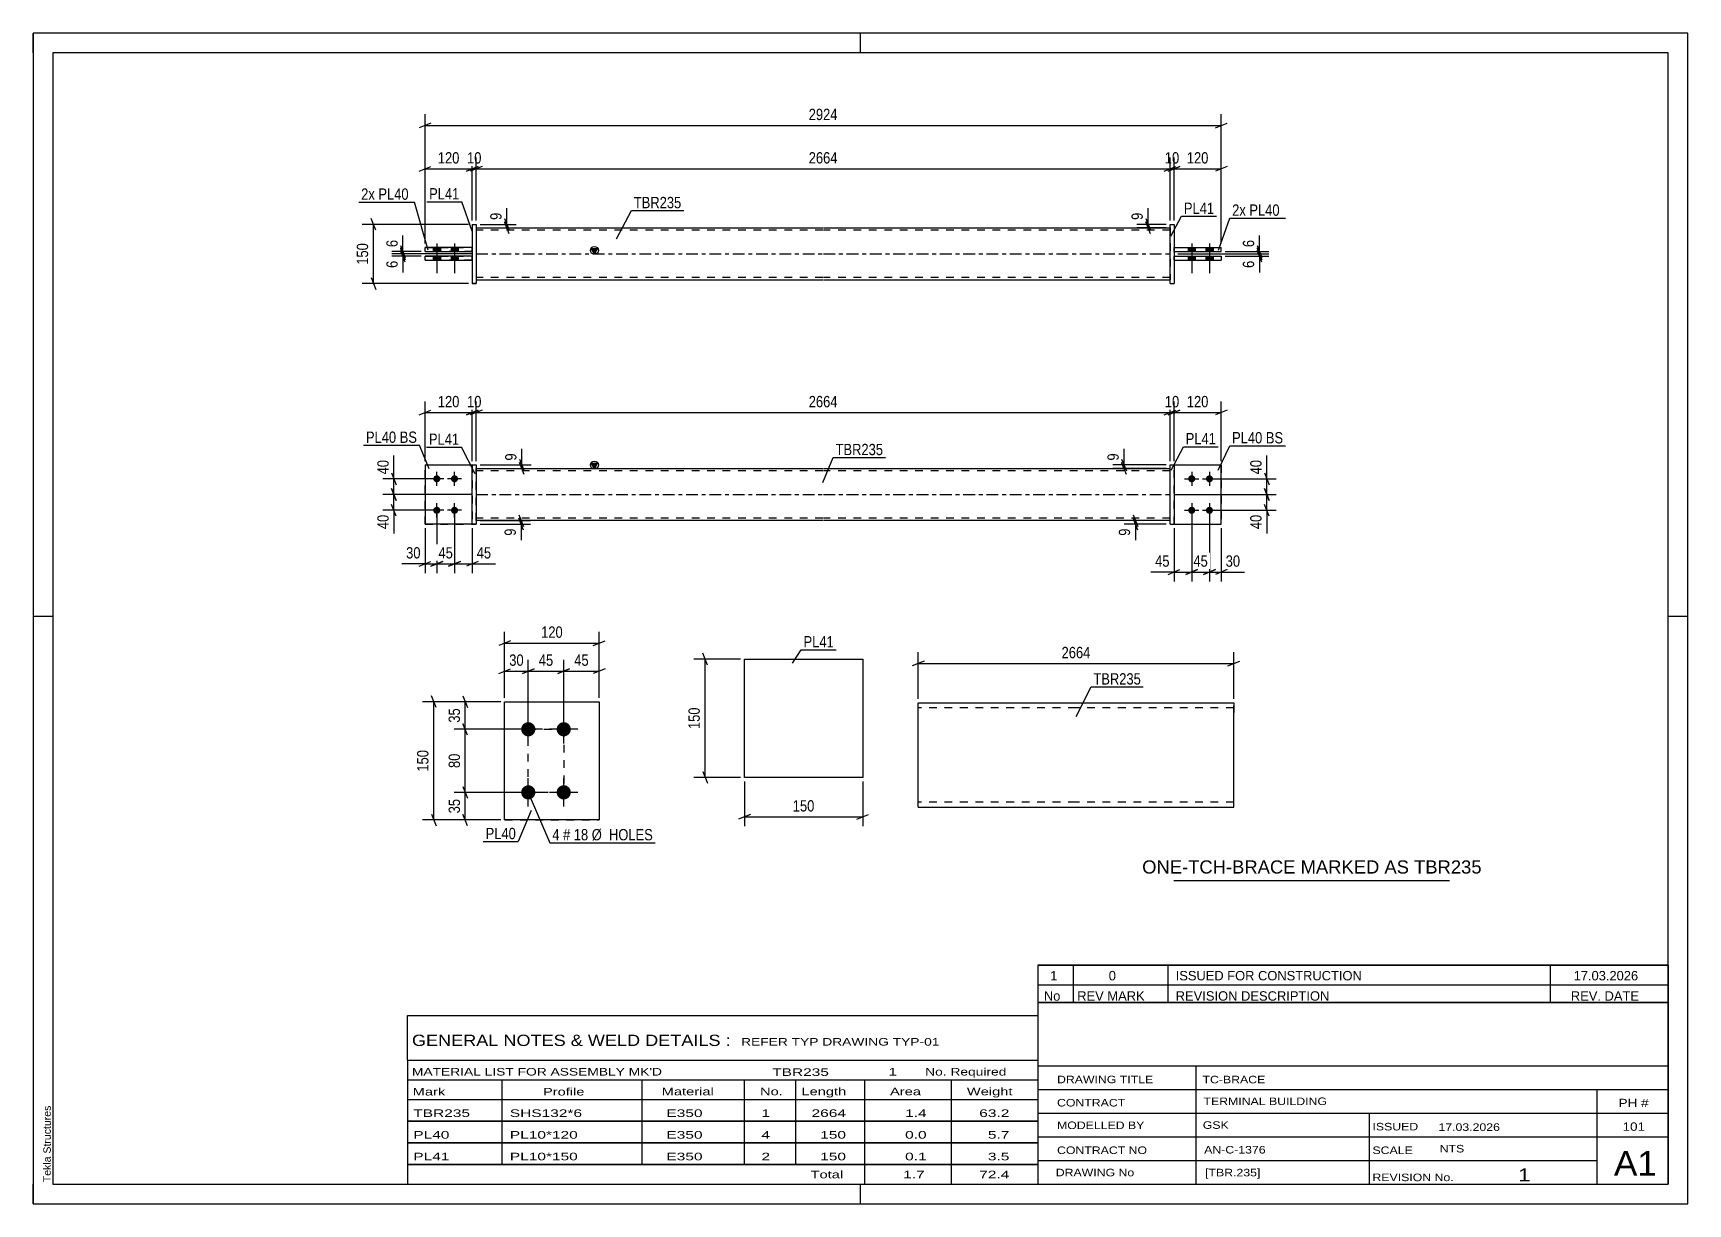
# Model space of a CAD drawing. Header units: millimetres. Extents: x 0 to 420, y 0 to 297.
import ezdxf

# ---------------------------------------------------------------- set-up
doc = ezdxf.new("R2010")
doc.units = ezdxf.units.MM
doc.linetypes.add('DXK_LINE_DOT2', pattern=[3.9198, 1.9599, -1.9599])
doc.linetypes.add('DXK_LINE_DOT3', pattern=[5.9187, 2.979, -0.9799, 0.9799, -0.9799])
doc.styles.add('Arial', font='ARIAL.TTF', dxfattribs={"height": 0.2})
doc.styles.add('Arial Narrow', font='ARIALN.TTF', dxfattribs={"height": 0.2})

# ---------------------------------------------------------------- blocks, each defined once
blk = doc.blocks.new('Unknown-582685081-1127')
at = {"color": 5, "linetype": 'Continuous'}
for p, q in [((420, 297), (0, 297)), ((0, 297), (0, 0)), ((0, 292), (0, 297)), ((210, 292), (210, 297)), ((420, 0), (420, 297)), ((415, 292), (5, 292)), ((5, 292), (5, 5)), ((415, 5), (415, 292)), ((5, 149), (0, 149)), ((420, 149), (415, 149)), ((0, 0), (0, 5)), ((5, 5), (415, 5)), ((210, 0), (210, 5)), ((0, 0), (420, 0))]:
    blk.add_line(p, q, dxfattribs=at)
at = {"color": 174, "linetype": 'Continuous', "style": 'Arial'}
blk.add_text('Tekla Structures', height=1.9102, rotation=90, dxfattribs=at).set_placement((4.5, 5.5))
blk = doc.blocks.new('Part-582685081-1392 - 1364')
at = {"color": 2, "linetype": 'Continuous'}
for p, q in [((99.47, 187.44), (111.47, 187.44)), ((99.47, 187.44), (99.47, 172.44)), ((111.47, 172.44), (99.47, 172.44)), ((99.47, 172.44), (99.47, 172.44))]:
    blk.add_line(p, q, dxfattribs=at)
at = {"color": 7, "linetype": 'DXK_LINE_DOT2'}
for p, q in [((99.47, 187.44), (111.47, 187.44)), ((111.47, 187.44), (111.47, 187.44)), ((111.47, 187.44), (111.47, 172.44)), ((99.47, 172.44), (111.47, 172.44)), ((99.47, 172.44), (99.47, 172.44))]:
    blk.add_line(p, q, dxfattribs=at)
blk = doc.blocks.new('Bolt-582685081-1413 - 1364')
at = {"linetype": 'Continuous'}
for points in [[(294.07, 184.84), (294.25, 184.82), (294.43, 184.76), (294.59, 184.67), (294.73, 184.54), (294.84, 184.39), (294.92, 184.22), (294.96, 184.03), (294.96, 183.85), (294.92, 183.66), (294.84, 183.49), (294.73, 183.34), (294.59, 183.21), (294.43, 183.12), (294.25, 183.06), (294.07, 183.04), (293.88, 183.06), (293.7, 183.12), (293.54, 183.21), (293.4, 183.34), (293.29, 183.49), (293.21, 183.66), (293.17, 183.85), (293.17, 184.03), (293.21, 184.22), (293.29, 184.39), (293.4, 184.54), (293.54, 184.67), (293.7, 184.76), (293.88, 184.82)], [(298.57, 184.84), (298.75, 184.82), (298.93, 184.76), (299.09, 184.67), (299.23, 184.54), (299.34, 184.39), (299.42, 184.22), (299.46, 184.03), (299.46, 183.85), (299.42, 183.66), (299.34, 183.49), (299.23, 183.34), (299.09, 183.21), (298.93, 183.12), (298.75, 183.06), (298.57, 183.04), (298.38, 183.06), (298.2, 183.12), (298.04, 183.21), (297.9, 183.34), (297.79, 183.49), (297.71, 183.66), (297.67, 183.85), (297.67, 184.03), (297.71, 184.22), (297.79, 184.39), (297.9, 184.54), (298.04, 184.67), (298.2, 184.76), (298.38, 184.82)], [(294.07, 176.84), (294.25, 176.82), (294.43, 176.76), (294.59, 176.67), (294.73, 176.54), (294.84, 176.39), (294.92, 176.22), (294.96, 176.03), (294.96, 175.85), (294.92, 175.66), (294.84, 175.49), (294.73, 175.34), (294.59, 175.21), (294.43, 175.12), (294.25, 175.06), (294.07, 175.04), (293.88, 175.06), (293.7, 175.12), (293.54, 175.21), (293.4, 175.34), (293.29, 175.49), (293.21, 175.66), (293.17, 175.85), (293.17, 176.03), (293.21, 176.22), (293.29, 176.39), (293.4, 176.54), (293.54, 176.67), (293.7, 176.76), (293.88, 176.82)], [(298.57, 176.84), (298.75, 176.82), (298.93, 176.76), (299.09, 176.67), (299.23, 176.54), (299.34, 176.39), (299.42, 176.22), (299.46, 176.03), (299.46, 175.85), (299.42, 175.66), (299.34, 175.49), (299.23, 175.34), (299.09, 175.21), (298.93, 175.12), (298.75, 175.06), (298.57, 175.04), (298.38, 175.06), (298.2, 175.12), (298.04, 175.21), (297.9, 175.34), (297.79, 175.49), (297.71, 175.66), (297.67, 175.85), (297.67, 176.03), (297.71, 176.22), (297.79, 176.39), (297.9, 176.54), (298.04, 176.67), (298.2, 176.76), (298.38, 176.82)]]:
    blk.add_hatch(color=1, dxfattribs=at).paths.add_polyline_path(points)
at = {"color": 1, "linetype": 'Continuous'}
for p, q in [((294.07, 185.74), (294.07, 182.14)), ((298.57, 185.74), (298.57, 182.14)), ((292.27, 183.94), (295.87, 183.94)), ((296.77, 183.94), (300.37, 183.94)), ((294.07, 177.74), (294.07, 174.14)), ((298.57, 177.74), (298.57, 174.14)), ((292.27, 175.94), (295.87, 175.94)), ((296.77, 175.94), (300.37, 175.94))]:
    blk.add_line(p, q, dxfattribs=at)
blk = doc.blocks.new('Part-582685081-1397 - 1364')
at = {"color": 7, "linetype": 'DXK_LINE_DOT2'}
for p, q in [((99.47, 187.44), (111.47, 187.44)), ((99.47, 187.44), (111.47, 187.44)), ((99.47, 172.44), (99.47, 187.44)), ((111.47, 187.44), (111.47, 187.44)), ((111.47, 187.44), (111.47, 172.44)), ((99.47, 172.44), (111.47, 172.44)), ((111.47, 172.44), (99.47, 172.44)), ((99.47, 172.44), (99.47, 172.44))]:
    blk.add_line(p, q, dxfattribs=at)
blk = doc.blocks.new('Part-582685081-1412 - 1364')
at = {"color": 2, "linetype": 'Continuous'}
for p, q in [((111.47, 187.44), (112.47, 187.44)), ((111.47, 172.44), (111.47, 187.44)), ((112.47, 187.44), (112.47, 187.44)), ((112.47, 187.44), (112.47, 172.44)), ((111.47, 172.44), (112.47, 172.44))]:
    blk.add_line(p, q, dxfattribs=at)
at = {"color": 7, "linetype": 'DXK_LINE_DOT2'}
for p, q in [((111.47, 187.44), (112.47, 187.44)), ((112.47, 172.44), (111.47, 172.44)), ((111.47, 172.44), (111.47, 172.44)), ((112.47, 172.44), (112.47, 172.44))]:
    blk.add_line(p, q, dxfattribs=at)
blk = doc.blocks.new('Bolt-582685081-1414 - 1364')
at = {"linetype": 'Continuous'}
for points in [[(102.47, 183.04), (102.28, 183.06), (102.1, 183.12), (101.94, 183.21), (101.8, 183.34), (101.69, 183.49), (101.61, 183.66), (101.57, 183.85), (101.57, 184.03), (101.61, 184.22), (101.69, 184.39), (101.8, 184.54), (101.94, 184.67), (102.1, 184.76), (102.28, 184.82), (102.47, 184.84), (102.65, 184.82), (102.83, 184.76), (102.99, 184.67), (103.13, 184.54), (103.24, 184.39), (103.32, 184.22), (103.36, 184.03), (103.36, 183.85), (103.32, 183.66), (103.24, 183.49), (103.13, 183.34), (102.99, 183.21), (102.83, 183.12), (102.65, 183.06)], [(106.97, 183.04), (106.78, 183.06), (106.6, 183.12), (106.44, 183.21), (106.3, 183.34), (106.19, 183.49), (106.11, 183.66), (106.07, 183.85), (106.07, 184.03), (106.11, 184.22), (106.19, 184.39), (106.3, 184.54), (106.44, 184.67), (106.6, 184.76), (106.78, 184.82), (106.97, 184.84), (107.15, 184.82), (107.33, 184.76), (107.49, 184.67), (107.63, 184.54), (107.74, 184.39), (107.82, 184.22), (107.86, 184.03), (107.86, 183.85), (107.82, 183.66), (107.74, 183.49), (107.63, 183.34), (107.49, 183.21), (107.33, 183.12), (107.15, 183.06)], [(102.47, 175.04), (102.28, 175.06), (102.1, 175.12), (101.94, 175.21), (101.8, 175.34), (101.69, 175.49), (101.61, 175.66), (101.57, 175.85), (101.57, 176.03), (101.61, 176.22), (101.69, 176.39), (101.8, 176.54), (101.94, 176.67), (102.1, 176.76), (102.28, 176.82), (102.47, 176.84), (102.65, 176.82), (102.83, 176.76), (102.99, 176.67), (103.13, 176.54), (103.24, 176.39), (103.32, 176.22), (103.36, 176.03), (103.36, 175.85), (103.32, 175.66), (103.24, 175.49), (103.13, 175.34), (102.99, 175.21), (102.83, 175.12), (102.65, 175.06)], [(106.97, 175.04), (106.78, 175.06), (106.6, 175.12), (106.44, 175.21), (106.3, 175.34), (106.19, 175.49), (106.11, 175.66), (106.07, 175.85), (106.07, 176.03), (106.11, 176.22), (106.19, 176.39), (106.3, 176.54), (106.44, 176.67), (106.6, 176.76), (106.78, 176.82), (106.97, 176.84), (107.15, 176.82), (107.33, 176.76), (107.49, 176.67), (107.63, 176.54), (107.74, 176.39), (107.82, 176.22), (107.86, 176.03), (107.86, 175.85), (107.82, 175.66), (107.74, 175.49), (107.63, 175.34), (107.49, 175.21), (107.33, 175.12), (107.15, 175.06)]]:
    blk.add_hatch(color=1, dxfattribs=at).paths.add_polyline_path(points)
at = {"color": 1, "linetype": 'Continuous'}
for p, q in [((102.47, 182.14), (102.47, 185.74)), ((106.97, 182.14), (106.97, 185.74)), ((104.27, 183.94), (100.67, 183.94)), ((108.77, 183.94), (105.17, 183.94)), ((102.47, 174.14), (102.47, 177.74)), ((106.97, 174.14), (106.97, 177.74)), ((104.27, 175.94), (100.67, 175.94)), ((108.77, 175.94), (105.17, 175.94))]:
    blk.add_line(p, q, dxfattribs=at)
blk = doc.blocks.new('Part-582685081-1424 - 1364')
at = {"color": 2, "linetype": 'Continuous'}
for p, q in [((288.57, 187.44), (289.57, 187.44)), ((288.57, 172.44), (288.57, 187.44)), ((289.57, 187.44), (289.57, 172.44)), ((288.57, 172.44), (288.57, 172.44)), ((288.57, 172.44), (289.57, 172.44))]:
    blk.add_line(p, q, dxfattribs=at)
at = {"color": 7, "linetype": 'DXK_LINE_DOT2'}
for p, q in [((288.57, 187.44), (289.57, 187.44)), ((288.57, 172.44), (289.57, 172.44))]:
    blk.add_line(p, q, dxfattribs=at)
blk = doc.blocks.new('Part-582685081-1439 - 1364')
at = {"linetype": 'Continuous'}
blk.add_hatch(color=2, dxfattribs=at).paths.add_polyline_path([(142.47, 186.54), (141.67, 187.94), (143.27, 187.94)])
at = {"color": 2, "linetype": 'Continuous'}
for p, q in [((112.47, 186.54), (200.47, 186.54)), ((142.47, 186.54), (141.67, 187.94)), ((141.67, 187.94), (143.27, 187.94)), ((143.27, 187.94), (142.47, 186.54)), ((200.57, 186.54), (288.57, 186.54)), ((200.47, 173.34), (112.47, 173.34)), ((288.57, 173.34), (200.57, 173.34))]:
    blk.add_line(p, q, dxfattribs=at)
at = {"color": 7, "linetype": 'DXK_LINE_DOT2'}
for p, q in [((112.47, 173.34), (112.47, 186.54)), ((200.47, 185.94), (112.47, 185.94)), ((288.57, 185.94), (200.57, 185.94)), ((288.57, 173.34), (288.57, 186.54)), ((200.47, 173.94), (112.47, 173.94)), ((288.57, 173.94), (200.57, 173.94))]:
    blk.add_line(p, q, dxfattribs=at)
at = {"color": 7, "linetype": 'DXK_LINE_DOT3'}
for p, q in [((112.47, 179.94), (200.47, 179.94)), ((200.57, 179.94), (288.57, 179.94))]:
    blk.add_line(p, q, dxfattribs=at)
at = {"color": 2, "linetype": 'Continuous'}
blk.add_circle((142.47, 187.44), 1, dxfattribs=at)
blk = doc.blocks.new('Part-582685081-1444 - 1364')
at = {"color": 2, "linetype": 'Continuous'}
for p, q in [((289.57, 187.44), (301.57, 187.44)), ((301.57, 187.44), (301.57, 187.44)), ((301.57, 172.44), (301.57, 187.44)), ((289.57, 172.44), (301.57, 172.44))]:
    blk.add_line(p, q, dxfattribs=at)
at = {"color": 7, "linetype": 'DXK_LINE_DOT2'}
for p, q in [((289.57, 187.44), (301.57, 187.44)), ((289.57, 172.44), (289.57, 187.44)), ((289.57, 172.44), (289.57, 172.44)), ((289.57, 172.44), (301.57, 172.44))]:
    blk.add_line(p, q, dxfattribs=at)
blk = doc.blocks.new('Part-582685081-1449 - 1364')
at = {"color": 7, "linetype": 'DXK_LINE_DOT2'}
for p, q in [((289.57, 187.44), (301.57, 187.44)), ((289.57, 172.44), (289.57, 187.44)), ((289.57, 187.44), (301.57, 187.44)), ((301.57, 187.44), (301.57, 187.44)), ((301.57, 187.44), (301.57, 172.44)), ((289.57, 172.44), (289.57, 172.44)), ((289.57, 172.44), (301.57, 172.44)), ((289.57, 172.44), (301.57, 172.44))]:
    blk.add_line(p, q, dxfattribs=at)
blk = doc.blocks.new('Part-582685081-1771 - 1745')
at = {"color": 2, "linetype": 'Continuous'}
for p, q in [((111.47, 240.39), (99.47, 240.39)), ((99.47, 239.39), (99.47, 240.39)), ((111.47, 239.39), (111.47, 240.39)), ((99.47, 239.39), (111.47, 239.39)), ((99.47, 239.39), (99.47, 239.39))]:
    blk.add_line(p, q, dxfattribs=at)
at = {"color": 7, "linetype": 'DXK_LINE_DOT2'}
for p, q in [((99.47, 240.39), (111.47, 240.39)), ((111.47, 239.39), (99.47, 239.39))]:
    blk.add_line(p, q, dxfattribs=at)
blk = doc.blocks.new('Part-582685081-1751 - 1745')
at = {"linetype": 'Continuous'}
blk.add_hatch(color=2, dxfattribs=at).paths.add_polyline_path([(142.47, 240.99), (141.67, 242.39), (143.27, 242.39)])
at = {"color": 2, "linetype": 'Continuous'}
for p, q in [((112.47, 247.59), (200.47, 247.59)), ((200.57, 247.59), (288.57, 247.59)), ((142.47, 240.99), (141.67, 242.39)), ((141.67, 242.39), (143.27, 242.39)), ((143.27, 242.39), (142.47, 240.99)), ((112.47, 234.39), (200.47, 234.39)), ((200.57, 234.39), (288.57, 234.39))]:
    blk.add_line(p, q, dxfattribs=at)
at = {"color": 7, "linetype": 'DXK_LINE_DOT2'}
for p, q in [((112.47, 247.59), (112.47, 234.39)), ((200.47, 246.99), (112.47, 246.99)), ((288.57, 246.99), (200.57, 246.99)), ((288.57, 247.59), (288.57, 234.39)), ((200.47, 234.99), (112.47, 234.99)), ((288.57, 234.99), (200.57, 234.99))]:
    blk.add_line(p, q, dxfattribs=at)
at = {"color": 7, "linetype": 'DXK_LINE_DOT3'}
for p, q in [((112.47, 240.99), (200.47, 240.99)), ((200.57, 240.99), (288.57, 240.99))]:
    blk.add_line(p, q, dxfattribs=at)
at = {"color": 2, "linetype": 'Continuous'}
blk.add_circle((142.47, 241.89), 1, dxfattribs=at)
blk = doc.blocks.new('Part-582685081-1756 - 1745')
at = {"color": 2, "linetype": 'Continuous'}
for p, q in [((289.57, 240.39), (301.57, 240.39)), ((289.57, 239.39), (289.57, 240.39)), ((301.57, 240.39), (301.57, 239.39)), ((289.57, 239.39), (289.57, 239.39)), ((289.57, 239.39), (301.57, 239.39))]:
    blk.add_line(p, q, dxfattribs=at)
at = {"color": 7, "linetype": 'DXK_LINE_DOT2'}
for p, q in [((289.57, 240.39), (301.57, 240.39)), ((289.57, 239.39), (301.57, 239.39))]:
    blk.add_line(p, q, dxfattribs=at)
blk = doc.blocks.new('Part-582685081-1761 - 1745')
at = {"color": 2, "linetype": 'Continuous'}
for p, q in [((289.57, 242.59), (301.57, 242.59)), ((289.57, 241.59), (289.57, 242.59)), ((289.57, 241.59), (289.57, 241.59)), ((289.57, 241.59), (301.57, 241.59)), ((301.57, 241.59), (301.57, 242.59))]:
    blk.add_line(p, q, dxfattribs=at)
at = {"color": 7, "linetype": 'DXK_LINE_DOT2'}
for p, q in [((289.57, 242.59), (301.57, 242.59)), ((289.57, 241.59), (301.57, 241.59))]:
    blk.add_line(p, q, dxfattribs=at)
blk = doc.blocks.new('Part-582685081-1766 - 1745')
at = {"color": 2, "linetype": 'Continuous'}
for p, q in [((288.57, 248.49), (288.57, 248.49)), ((288.57, 233.49), (288.57, 248.49)), ((288.57, 248.49), (289.57, 248.49)), ((289.57, 248.49), (289.57, 248.49)), ((289.57, 248.49), (289.57, 233.49)), ((288.57, 233.49), (289.57, 233.49)), ((288.57, 233.49), (288.57, 233.49)), ((289.57, 233.49), (289.57, 233.49))]:
    blk.add_line(p, q, dxfattribs=at)
at = {"color": 7, "linetype": 'DXK_LINE_DOT2'}
for p, q in [((288.57, 248.49), (289.57, 248.49)), ((288.57, 233.49), (289.57, 233.49)), ((289.57, 233.49), (289.57, 233.49))]:
    blk.add_line(p, q, dxfattribs=at)
blk = doc.blocks.new('Part-582685081-1776 - 1745')
at = {"color": 2, "linetype": 'Continuous'}
for p, q in [((111.47, 242.59), (99.47, 242.59)), ((99.47, 241.59), (99.47, 242.59)), ((99.47, 241.59), (111.47, 241.59)), ((99.47, 241.59), (99.47, 241.59)), ((111.47, 241.59), (111.47, 242.59))]:
    blk.add_line(p, q, dxfattribs=at)
at = {"color": 7, "linetype": 'DXK_LINE_DOT2'}
for p, q in [((99.47, 242.59), (111.47, 242.59)), ((111.47, 241.59), (99.47, 241.59))]:
    blk.add_line(p, q, dxfattribs=at)
blk = doc.blocks.new('Part-582685081-1781 - 1745')
at = {"color": 2, "linetype": 'Continuous'}
for p, q in [((111.47, 248.49), (112.47, 248.49)), ((111.47, 248.49), (111.47, 233.49)), ((112.47, 248.49), (112.47, 248.49)), ((112.47, 248.49), (112.47, 233.49)), ((112.47, 233.49), (111.47, 233.49)), ((111.47, 233.49), (111.47, 233.49))]:
    blk.add_line(p, q, dxfattribs=at)
at = {"color": 7, "linetype": 'DXK_LINE_DOT2'}
for p, q in [((111.47, 248.49), (112.47, 248.49)), ((111.47, 233.49), (112.47, 233.49)), ((111.47, 233.49), (111.47, 233.49))]:
    blk.add_line(p, q, dxfattribs=at)
blk = doc.blocks.new('Bolt-582685081-1782 - 1745')
at = {"linetype": 'Continuous'}
for points in [[(294.97, 242.59), (293.17, 242.59), (293.17, 241.59), (294.97, 241.59)], [(294.97, 242.59), (293.17, 242.59), (293.17, 241.59), (294.97, 241.59)], [(294.97, 240.39), (293.17, 240.39), (293.17, 239.39), (294.97, 239.39)], [(294.97, 240.39), (293.17, 240.39), (293.17, 239.39), (294.97, 239.39)], [(299.47, 242.59), (297.67, 242.59), (297.67, 241.59), (299.47, 241.59)], [(299.47, 242.59), (297.67, 242.59), (297.67, 241.59), (299.47, 241.59)], [(299.47, 240.39), (297.67, 240.39), (297.67, 239.39), (299.47, 239.39)], [(299.47, 240.39), (297.67, 240.39), (297.67, 239.39), (299.47, 239.39)]]:
    blk.add_hatch(color=1, dxfattribs=at).paths.add_polyline_path(points)
at = {"color": 1, "linetype": 'Continuous'}
for p, q in [((293.17, 242.59), (293.17, 241.59)), ((293.17, 242.59), (293.17, 241.59)), ((293.17, 240.39), (293.17, 239.39)), ((293.17, 240.39), (293.17, 239.39)), ((294.07, 243.59), (294.07, 236.09)), ((294.07, 243.59), (294.07, 236.09)), ((294.97, 242.59), (294.97, 241.59)), ((294.97, 242.59), (294.97, 241.59)), ((294.97, 240.39), (294.97, 239.39)), ((294.97, 240.39), (294.97, 239.39)), ((297.67, 242.59), (297.67, 241.59)), ((297.67, 242.59), (297.67, 241.59)), ((297.67, 240.39), (297.67, 239.39)), ((297.67, 240.39), (297.67, 239.39)), ((298.57, 243.59), (298.57, 236.09)), ((298.57, 243.59), (298.57, 236.09)), ((299.47, 242.59), (299.47, 241.59)), ((299.47, 242.59), (299.47, 241.59)), ((299.47, 240.39), (299.47, 239.39)), ((299.47, 240.39), (299.47, 239.39))]:
    blk.add_line(p, q, dxfattribs=at)
blk = doc.blocks.new('Bolt-582685081-1783 - 1745')
at = {"linetype": 'Continuous'}
for points in [[(101.57, 241.59), (103.37, 241.59), (103.37, 242.59), (101.57, 242.59)], [(101.57, 241.59), (103.37, 241.59), (103.37, 242.59), (101.57, 242.59)], [(101.57, 239.39), (103.37, 239.39), (103.37, 240.39), (101.57, 240.39)], [(101.57, 239.39), (103.37, 239.39), (103.37, 240.39), (101.57, 240.39)], [(106.07, 241.59), (107.87, 241.59), (107.87, 242.59), (106.07, 242.59)], [(106.07, 241.59), (107.87, 241.59), (107.87, 242.59), (106.07, 242.59)], [(106.07, 239.39), (107.87, 239.39), (107.87, 240.39), (106.07, 240.39)], [(106.07, 239.39), (107.87, 239.39), (107.87, 240.39), (106.07, 240.39)]]:
    blk.add_hatch(color=1, dxfattribs=at).paths.add_polyline_path(points)
at = {"color": 1, "linetype": 'Continuous'}
for p, q in [((101.57, 242.59), (101.57, 241.59)), ((101.57, 242.59), (101.57, 241.59)), ((101.57, 240.39), (101.57, 239.39)), ((101.57, 240.39), (101.57, 239.39)), ((102.47, 243.59), (102.47, 236.09)), ((102.47, 243.59), (102.47, 236.09)), ((103.37, 242.59), (103.37, 241.59)), ((103.37, 242.59), (103.37, 241.59)), ((103.37, 240.39), (103.37, 239.39)), ((103.37, 240.39), (103.37, 239.39)), ((106.07, 242.59), (106.07, 241.59)), ((106.07, 242.59), (106.07, 241.59)), ((106.07, 240.39), (106.07, 239.39)), ((106.07, 240.39), (106.07, 239.39)), ((106.97, 243.59), (106.97, 236.09)), ((106.97, 243.59), (106.97, 236.09)), ((107.87, 242.59), (107.87, 241.59)), ((107.87, 242.59), (107.87, 241.59)), ((107.87, 240.39), (107.87, 239.39)), ((107.87, 240.39), (107.87, 239.39))]:
    blk.add_line(p, q, dxfattribs=at)
blk = doc.blocks.new('Bolt-582685081-2085 - 2022')
at = {"linetype": 'Continuous'}
for points in [[(125.68, 118.6), (125.31, 118.63), (124.95, 118.75), (124.62, 118.94), (124.35, 119.19), (124.12, 119.5), (123.97, 119.84), (123.89, 120.21), (123.89, 120.58), (123.97, 120.95), (124.12, 121.3), (124.35, 121.6), (124.62, 121.85), (124.95, 122.04), (125.31, 122.16), (125.68, 122.2), (126.06, 122.16), (126.42, 122.04), (126.74, 121.85), (127.02, 121.6), (127.24, 121.3), (127.39, 120.95), (127.47, 120.58), (127.47, 120.21), (127.39, 119.84), (127.24, 119.5), (127.02, 119.19), (126.74, 118.94), (126.42, 118.75), (126.06, 118.63)], [(134.68, 118.6), (134.31, 118.63), (133.95, 118.75), (133.62, 118.94), (133.35, 119.19), (133.12, 119.5), (132.97, 119.84), (132.89, 120.21), (132.89, 120.58), (132.97, 120.95), (133.12, 121.3), (133.35, 121.6), (133.62, 121.85), (133.95, 122.04), (134.31, 122.16), (134.68, 122.2), (135.06, 122.16), (135.42, 122.04), (135.74, 121.85), (136.02, 121.6), (136.24, 121.3), (136.39, 120.95), (136.47, 120.58), (136.47, 120.21), (136.39, 119.84), (136.24, 119.5), (136.02, 119.19), (135.74, 118.94), (135.42, 118.75), (135.06, 118.63)], [(125.68, 102.6), (125.31, 102.63), (124.95, 102.75), (124.62, 102.94), (124.35, 103.19), (124.12, 103.5), (123.97, 103.84), (123.89, 104.21), (123.89, 104.58), (123.97, 104.95), (124.12, 105.3), (124.35, 105.6), (124.62, 105.85), (124.95, 106.04), (125.31, 106.16), (125.68, 106.2), (126.06, 106.16), (126.42, 106.04), (126.74, 105.85), (127.02, 105.6), (127.24, 105.3), (127.39, 104.95), (127.47, 104.58), (127.47, 104.21), (127.39, 103.84), (127.24, 103.5), (127.02, 103.19), (126.74, 102.94), (126.42, 102.75), (126.06, 102.63)], [(134.68, 102.6), (134.31, 102.63), (133.95, 102.75), (133.62, 102.94), (133.35, 103.19), (133.12, 103.5), (132.97, 103.84), (132.89, 104.21), (132.89, 104.58), (132.97, 104.95), (133.12, 105.3), (133.35, 105.6), (133.62, 105.85), (133.95, 106.04), (134.31, 106.16), (134.68, 106.2), (135.06, 106.16), (135.42, 106.04), (135.74, 105.85), (136.02, 105.6), (136.24, 105.3), (136.39, 104.95), (136.47, 104.58), (136.47, 104.21), (136.39, 103.84), (136.24, 103.5), (136.02, 103.19), (135.74, 102.94), (135.42, 102.75), (135.06, 102.63)]]:
    blk.add_hatch(color=1, dxfattribs=at).paths.add_polyline_path(points)
at = {"color": 1, "linetype": 'Continuous'}
for p, q in [((125.68, 116.8), (125.68, 124)), ((134.68, 116.8), (134.68, 124)), ((129.28, 120.4), (122.08, 120.4)), ((138.28, 120.4), (131.08, 120.4)), ((125.68, 100.8), (125.68, 108)), ((134.68, 100.8), (134.68, 108)), ((129.28, 104.4), (122.08, 104.4)), ((138.28, 104.4), (131.08, 104.4))]:
    blk.add_line(p, q, dxfattribs=at)
blk = doc.blocks.new('Part-582685081-2090 - 2022')
at = {"color": 2, "linetype": 'Continuous'}
for p, q in [((119.68, 127.4), (143.68, 127.4)), ((119.68, 97.4), (119.68, 127.4)), ((143.68, 127.4), (143.68, 127.4)), ((143.68, 127.4), (143.68, 97.4)), ((143.68, 97.4), (119.68, 97.4)), ((119.68, 97.4), (119.68, 97.4))]:
    blk.add_line(p, q, dxfattribs=at)
at = {"color": 7, "linetype": 'DXK_LINE_DOT2'}
for p, q in [((119.68, 127.4), (143.68, 127.4)), ((119.68, 97.4), (143.68, 97.4)), ((119.68, 97.4), (119.68, 97.4))]:
    blk.add_line(p, q, dxfattribs=at)
blk = doc.blocks.new('Part-582685081-2237 - 2231')
at = {"color": 2, "linetype": 'Continuous'}
for p, q in [((180.55, 138.19), (210.55, 138.19)), ((180.55, 108.19), (180.55, 138.19)), ((210.55, 138.19), (210.55, 108.19)), ((210.55, 108.19), (180.55, 108.19))]:
    blk.add_line(p, q, dxfattribs=at)
blk = doc.blocks.new('Part-582685081-2260 - 2254')
at = {"color": 2, "linetype": 'Continuous'}
for p, q in [((224.64, 100.86), (224.64, 127.08)), ((224.64, 127.08), (264.64, 127.08)), ((264.74, 127.08), (304.74, 127.08)), ((304.74, 127.08), (304.74, 126.9)), ((304.74, 126.9), (304.74, 124.68)), ((304.74, 100.68), (304.74, 124.68)), ((224.64, 100.68), (224.64, 100.86)), ((224.64, 100.68), (264.64, 100.68)), ((264.74, 100.68), (304.74, 100.68))]:
    blk.add_line(p, q, dxfattribs=at)
at = {"color": 7, "linetype": 'DXK_LINE_DOT2'}
for p, q in [((304.74, 124.68), (304.74, 126.38)), ((264.64, 125.88), (224.64, 125.88)), ((304.74, 125.88), (264.74, 125.88)), ((224.64, 101.88), (224.64, 101.97)), ((264.64, 101.88), (224.64, 101.88)), ((304.74, 101.88), (264.74, 101.88)), ((304.74, 101.88), (304.74, 101.97))]:
    blk.add_line(p, q, dxfattribs=at)
blk = doc.blocks.new('Rectangle-582685081-2216 - 2022')
at = {"color": 1, "linetype": 'DXK_LINE_DOT2'}
blk.add_lwpolyline([(125.68, 120.4), (134.68, 120.4), (134.68, 104.4), (125.68, 104.4), (125.68, 120.4)], close=True, dxfattribs=at)
blk = doc.blocks.new('StraightDimension-582685081-1681 - 1364')
at = {"color": 7, "linetype": 'Continuous'}
for p, q in [((312.53, 181.44), (313.73, 178.44)), ((289.57, 179.94), (315.53, 179.94)), ((313.73, 174.44), (312.53, 177.44)), ((313.13, 175.94), (313.13, 179.94)), ((299.57, 175.94), (315.53, 175.94))]:
    blk.add_line(p, q, dxfattribs=at)
at = {"color": 0}
blk.add_wipeout([(312.38, 175.41), (308.18, 175.41), (308.18, 170.56), (312.38, 170.56)], dxfattribs=at)
at = {"color": 7, "linetype": 'Continuous'}
blk.add_line((313.13, 175.94), (313.13, 170.03), dxfattribs=at)
blk.add_line((313.13, 175.94), (313.13, 170.03), dxfattribs=at)
at = {"color": 3, "style": 'Arial Narrow'}
blk.add_text('40', height=2.863, rotation=90.0002, dxfattribs=at).set_placement((311.78, 171.16))
blk = doc.blocks.new('StraightDimension-582685081-1601 - 1364')
at = {"color": 7, "linetype": 'Continuous'}
for p, q in [((90.99, 185.44), (92.19, 182.44)), ((101.47, 183.94), (88.74, 183.94)), ((92.19, 178.44), (90.99, 181.44)), ((91.59, 179.94), (91.59, 183.94)), ((111.47, 179.94), (88.74, 179.94))]:
    blk.add_line(p, q, dxfattribs=at)
at = {"color": 0}
blk.add_wipeout([(90.84, 189.32), (86.64, 189.32), (86.64, 184.46), (90.84, 184.46)], dxfattribs=at)
at = {"color": 7, "linetype": 'Continuous'}
blk.add_line((91.59, 183.94), (91.59, 189.85), dxfattribs=at)
blk.add_line((91.59, 183.94), (91.59, 189.85), dxfattribs=at)
at = {"color": 3, "style": 'Arial Narrow'}
blk.add_text('40', height=2.863, rotation=90.0002, dxfattribs=at).set_placement((90.24, 185.06))
blk = doc.blocks.new('StraightDimension-582685081-1572 - 1364')
at = {"color": 7, "linetype": 'Continuous'}
for p, q in [((102.47, 174.94), (102.47, 159.98)), ((99.47, 171.44), (99.47, 159.98)), ((97.97, 161.78), (100.97, 162.98)), ((99.47, 162.38), (102.47, 162.38)), ((103.97, 162.98), (100.97, 161.78))]:
    blk.add_line(p, q, dxfattribs=at)
at = {"color": 0}
blk.add_wipeout([(98.94, 163.13), (98.94, 167.33), (94.08, 167.33), (94.08, 163.13)], dxfattribs=at)
at = {"color": 7, "linetype": 'Continuous'}
blk.add_line((99.47, 162.38), (93.56, 162.38), dxfattribs=at)
blk.add_line((99.47, 162.38), (93.56, 162.38), dxfattribs=at)
at = {"color": 3, "style": 'Arial Narrow'}
blk.add_text('30', height=2.863, dxfattribs=at).set_placement((94.68, 163.73))
blk = doc.blocks.new('StraightDimension-582685081-1565 - 1364')
at = {"color": 7, "linetype": 'Continuous'}
for p, q in [((102.47, 174.94), (102.47, 159.98)), ((106.97, 174.94), (106.97, 159.98)), ((100.97, 161.78), (103.97, 162.98)), ((102.47, 162.38), (106.97, 162.38)), ((108.47, 162.98), (105.47, 161.78))]:
    blk.add_line(p, q, dxfattribs=at)
at = {"color": 0}
blk.add_wipeout([(107.14, 163.13), (107.14, 167.33), (102.29, 167.33), (102.29, 163.13)], dxfattribs=at)
at = {"color": 3, "style": 'Arial Narrow'}
blk.add_text('45', height=2.863, dxfattribs=at).set_placement((102.89, 163.73))
blk = doc.blocks.new('StraightDimension-582685081-1583 - 1364')
at = {"color": 7, "linetype": 'Continuous'}
for p, q in [((113.47, 173.34), (126.27, 173.34)), ((113.47, 172.44), (126.27, 172.44)), ((123.27, 174.84), (124.47, 171.84)), ((124.47, 170.94), (123.27, 173.94)), ((123.87, 172.44), (123.87, 173.34))]:
    blk.add_line(p, q, dxfattribs=at)
at = {"color": 0}
blk.add_wipeout([(123.12, 171.91), (118.92, 171.91), (118.92, 168.89), (123.12, 168.89)], dxfattribs=at)
at = {"color": 7, "linetype": 'Continuous'}
blk.add_line((123.87, 172.44), (123.87, 168.36), dxfattribs=at)
blk.add_line((123.87, 172.44), (123.87, 168.36), dxfattribs=at)
at = {"color": 3, "style": 'Arial Narrow'}
blk.add_text('9', height=2.86, rotation=90.0002, dxfattribs=at).set_placement((122.52, 169.49))
blk = doc.blocks.new('StraightDimension-582685081-1458 - 1364')
at = {"color": 7, "linetype": 'Continuous'}
for p, q in [((99.47, 188.44), (99.47, 203.59)), ((111.47, 188.44), (111.47, 203.59)), ((97.97, 200.14), (100.97, 201.34)), ((99.47, 200.74), (111.47, 200.74)), ((112.97, 201.34), (109.97, 200.14))]:
    blk.add_line(p, q, dxfattribs=at)
at = {"color": 0}
blk.add_wipeout([(108.81, 201.49), (108.81, 205.69), (102.12, 205.69), (102.12, 201.49)], dxfattribs=at)
at = {"color": 3, "style": 'Arial Narrow'}
blk.add_text('120', height=2.863, dxfattribs=at).set_placement((102.72, 202.09))
blk = doc.blocks.new('StraightDimension-582685081-1485 - 1364')
at = {"color": 7, "linetype": 'Continuous'}
for p, q in [((111.47, 188.44), (111.47, 203.59)), ((112.47, 188.44), (112.47, 203.59)), ((109.97, 200.14), (112.97, 201.34)), ((113.97, 201.34), (110.97, 200.14)), ((111.47, 200.74), (112.47, 200.74))]:
    blk.add_line(p, q, dxfattribs=at)
at = {"color": 0}
blk.add_wipeout([(114.39, 201.49), (114.39, 205.69), (109.54, 205.69), (109.54, 201.49)], dxfattribs=at)
at = {"color": 3, "style": 'Arial Narrow'}
blk.add_text('10', height=2.863, dxfattribs=at).set_placement((110.14, 202.09))
blk = doc.blocks.new('StraightDimension-582685081-1502 - 1364')
at = {"color": 7, "linetype": 'Continuous'}
for p, q in [((112.47, 188.44), (112.47, 203.59)), ((288.57, 188.44), (288.57, 203.59)), ((113.97, 201.34), (110.97, 200.14)), ((112.47, 200.74), (288.57, 200.74)), ((287.07, 200.14), (290.07, 201.34))]:
    blk.add_line(p, q, dxfattribs=at)
at = {"color": 0}
blk.add_wipeout([(204.77, 201.49), (204.77, 205.69), (196.26, 205.69), (196.26, 201.49)], dxfattribs=at)
at = {"color": 3, "style": 'Arial Narrow'}
blk.add_text('2664', height=2.863, dxfattribs=at).set_placement((196.86, 202.09))
blk = doc.blocks.new('StraightDimension-582685081-1511 - 1364')
at = {"color": 7, "linetype": 'Continuous'}
for p, q in [((288.57, 188.44), (288.57, 203.59)), ((289.57, 188.44), (289.57, 203.59)), ((287.07, 200.14), (290.07, 201.34)), ((291.07, 201.34), (288.07, 200.14)), ((288.57, 200.74), (289.57, 200.74))]:
    blk.add_line(p, q, dxfattribs=at)
at = {"color": 0}
blk.add_wipeout([(291.49, 201.49), (291.49, 205.69), (286.64, 205.69), (286.64, 201.49)], dxfattribs=at)
at = {"color": 3, "style": 'Arial Narrow'}
blk.add_text('10', height=2.863, dxfattribs=at).set_placement((287.24, 202.09))
blk = doc.blocks.new('StraightDimension-582685081-1529 - 1364')
at = {"color": 7, "linetype": 'Continuous'}
for p, q in [((289.57, 188.44), (289.57, 203.59)), ((301.57, 188.44), (301.57, 203.59)), ((288.07, 200.14), (291.07, 201.34)), ((289.57, 200.74), (301.57, 200.74)), ((303.07, 201.34), (300.07, 200.14))]:
    blk.add_line(p, q, dxfattribs=at)
at = {"color": 0}
blk.add_wipeout([(298.91, 201.49), (298.91, 205.69), (292.22, 205.69), (292.22, 201.49)], dxfattribs=at)
at = {"color": 3, "style": 'Arial Narrow'}
blk.add_text('120', height=2.863, dxfattribs=at).set_placement((292.82, 202.09))
blk = doc.blocks.new('StraightDimension-582685081-1552 - 1364')
at = {"color": 7, "linetype": 'Continuous'}
for p, q in [((106.97, 174.94), (106.97, 159.98)), ((111.47, 171.44), (111.47, 159.98)), ((105.47, 161.78), (108.47, 162.98)), ((106.97, 162.38), (111.47, 162.38)), ((112.97, 162.98), (109.97, 161.78))]:
    blk.add_line(p, q, dxfattribs=at)
at = {"color": 0}
blk.add_wipeout([(116.85, 163.13), (116.85, 167.33), (111.99, 167.33), (111.99, 163.13)], dxfattribs=at)
at = {"color": 7, "linetype": 'Continuous'}
blk.add_line((111.47, 162.38), (117.37, 162.38), dxfattribs=at)
blk.add_line((111.47, 162.38), (117.37, 162.38), dxfattribs=at)
at = {"color": 3, "style": 'Arial Narrow'}
blk.add_text('45', height=2.863, dxfattribs=at).set_placement((112.59, 163.73))
blk = doc.blocks.new('StraightDimension-582685081-1592 - 1364')
at = {"color": 7, "linetype": 'Continuous'}
for p, q in [((113.47, 187.44), (126.42, 187.44)), ((113.47, 186.54), (126.42, 186.54)), ((123.42, 188.94), (124.62, 185.94)), ((124.62, 185.04), (123.42, 188.04)), ((124.02, 186.54), (124.02, 187.44))]:
    blk.add_line(p, q, dxfattribs=at)
at = {"color": 0}
blk.add_wipeout([(123.27, 190.99), (119.07, 190.99), (119.07, 187.96), (123.27, 187.96)], dxfattribs=at)
at = {"color": 7, "linetype": 'Continuous'}
blk.add_line((124.02, 187.44), (124.02, 191.52), dxfattribs=at)
blk.add_line((124.02, 187.44), (124.02, 191.52), dxfattribs=at)
at = {"color": 3, "style": 'Arial Narrow'}
blk.add_text('9', height=2.86, rotation=90.0002, dxfattribs=at).set_placement((122.67, 188.56))
blk = doc.blocks.new('StraightDimension-582685081-1618 - 1364')
at = {"color": 7, "linetype": 'Continuous'}
for p, q in [((90.99, 181.44), (92.19, 178.44)), ((111.47, 179.94), (88.74, 179.94)), ((92.19, 174.44), (90.99, 177.44)), ((91.59, 175.94), (91.59, 179.94)), ((101.47, 175.94), (88.74, 175.94))]:
    blk.add_line(p, q, dxfattribs=at)
at = {"color": 0}
blk.add_wipeout([(90.84, 175.41), (86.64, 175.41), (86.64, 170.56), (90.84, 170.56)], dxfattribs=at)
at = {"color": 7, "linetype": 'Continuous'}
blk.add_line((91.59, 175.94), (91.59, 170.03), dxfattribs=at)
blk.add_line((91.59, 175.94), (91.59, 170.03), dxfattribs=at)
at = {"color": 3, "style": 'Arial Narrow'}
blk.add_text('40', height=2.863, rotation=90.0002, dxfattribs=at).set_placement((90.24, 171.16))
blk = doc.blocks.new('StraightDimension-582685081-1632 - 1364')
at = {"color": 7, "linetype": 'Continuous'}
for p, q in [((287.57, 173.34), (276.92, 173.34)), ((287.57, 172.44), (276.92, 172.44)), ((279.17, 174.84), (280.37, 171.84)), ((280.37, 170.94), (279.17, 173.94)), ((279.77, 172.44), (279.77, 173.34))]:
    blk.add_line(p, q, dxfattribs=at)
at = {"color": 0}
blk.add_wipeout([(279.02, 171.91), (274.82, 171.91), (274.82, 168.89), (279.02, 168.89)], dxfattribs=at)
at = {"color": 7, "linetype": 'Continuous'}
blk.add_line((279.77, 172.44), (279.77, 168.36), dxfattribs=at)
blk.add_line((279.77, 172.44), (279.77, 168.36), dxfattribs=at)
at = {"color": 3, "style": 'Arial Narrow'}
blk.add_text('9', height=2.86, rotation=90.0002, dxfattribs=at).set_placement((278.42, 169.49))
blk = doc.blocks.new('StraightDimension-582685081-1641 - 1364')
at = {"color": 7, "linetype": 'Continuous'}
for p, q in [((298.57, 174.94), (298.57, 157.89)), ((301.57, 171.44), (301.57, 157.89)), ((297.07, 159.69), (300.07, 160.89)), ((298.57, 160.29), (301.57, 160.29)), ((303.07, 160.89), (300.07, 159.69))]:
    blk.add_line(p, q, dxfattribs=at)
at = {"color": 0}
blk.add_wipeout([(306.95, 161.04), (306.95, 165.24), (302.09, 165.24), (302.09, 161.04)], dxfattribs=at)
at = {"color": 7, "linetype": 'Continuous'}
blk.add_line((301.57, 160.29), (307.47, 160.29), dxfattribs=at)
blk.add_line((301.57, 160.29), (307.47, 160.29), dxfattribs=at)
at = {"color": 3, "style": 'Arial Narrow'}
blk.add_text('30', height=2.863, dxfattribs=at).set_placement((302.69, 161.64))
blk = doc.blocks.new('StraightDimension-582685081-1654 - 1364')
at = {"color": 7, "linetype": 'Continuous'}
for p, q in [((294.07, 174.94), (294.07, 157.89)), ((298.57, 174.94), (298.57, 157.89)), ((292.57, 159.69), (295.57, 160.89)), ((294.07, 160.29), (298.57, 160.29)), ((300.07, 160.89), (297.07, 159.69))]:
    blk.add_line(p, q, dxfattribs=at)
at = {"color": 0}
blk.add_wipeout([(298.74, 161.04), (298.74, 165.24), (293.89, 165.24), (293.89, 161.04)], dxfattribs=at)
at = {"color": 3, "style": 'Arial Narrow'}
blk.add_text('45', height=2.863, dxfattribs=at).set_placement((294.49, 161.64))
blk = doc.blocks.new('StraightDimension-582685081-1664 - 1364')
at = {"color": 7, "linetype": 'Continuous'}
for p, q in [((294.07, 174.94), (294.07, 157.89)), ((289.57, 171.44), (289.57, 157.89)), ((288.07, 159.69), (291.07, 160.89)), ((289.57, 160.29), (294.07, 160.29)), ((295.57, 160.89), (292.57, 159.69))]:
    blk.add_line(p, q, dxfattribs=at)
at = {"color": 0}
blk.add_wipeout([(289.04, 161.04), (289.04, 165.24), (284.18, 165.24), (284.18, 161.04)], dxfattribs=at)
at = {"color": 7, "linetype": 'Continuous'}
blk.add_line((289.57, 160.29), (283.66, 160.29), dxfattribs=at)
blk.add_line((289.57, 160.29), (283.66, 160.29), dxfattribs=at)
at = {"color": 3, "style": 'Arial Narrow'}
blk.add_text('45', height=2.863, dxfattribs=at).set_placement((284.78, 161.64))
blk = doc.blocks.new('StraightDimension-582685081-1694 - 1364')
at = {"color": 7, "linetype": 'Continuous'}
for p, q in [((312.53, 185.44), (313.73, 182.44)), ((299.57, 183.94), (315.53, 183.94)), ((313.73, 178.44), (312.53, 181.44)), ((313.13, 179.94), (313.13, 183.94)), ((289.57, 179.94), (315.53, 179.94))]:
    blk.add_line(p, q, dxfattribs=at)
at = {"color": 0}
blk.add_wipeout([(312.38, 189.32), (308.18, 189.32), (308.18, 184.46), (312.38, 184.46)], dxfattribs=at)
at = {"color": 7, "linetype": 'Continuous'}
blk.add_line((313.13, 183.94), (313.13, 189.85), dxfattribs=at)
blk.add_line((313.13, 183.94), (313.13, 189.85), dxfattribs=at)
at = {"color": 3, "style": 'Arial Narrow'}
blk.add_text('40', height=2.863, rotation=90.0002, dxfattribs=at).set_placement((311.78, 185.06))
blk = doc.blocks.new('StraightDimension-582685081-1708 - 1364')
at = {"color": 7, "linetype": 'Continuous'}
for p, q in [((287.57, 187.44), (274.03, 187.44)), ((287.57, 186.54), (274.03, 186.54)), ((276.28, 188.94), (277.48, 185.94)), ((277.48, 185.04), (276.28, 188.04)), ((276.88, 186.54), (276.88, 187.44))]:
    blk.add_line(p, q, dxfattribs=at)
at = {"color": 0}
blk.add_wipeout([(276.13, 190.99), (271.93, 190.99), (271.93, 187.96), (276.13, 187.96)], dxfattribs=at)
at = {"color": 7, "linetype": 'Continuous'}
blk.add_line((276.88, 187.44), (276.88, 191.52), dxfattribs=at)
blk.add_line((276.88, 187.44), (276.88, 191.52), dxfattribs=at)
at = {"color": 3, "style": 'Arial Narrow'}
blk.add_text('9', height=2.86, rotation=90.0002, dxfattribs=at).set_placement((275.53, 188.56))
blk = doc.blocks.new('StraightDimension-582685081-1833 - 1745')
at = {"color": 7, "linetype": 'Continuous'}
for p, q in [((111.47, 240.99), (91.02, 240.99)), ((98.47, 240.39), (91.02, 240.39)), ((93.27, 242.49), (94.47, 239.49)), ((94.47, 238.89), (93.27, 241.89)), ((93.87, 240.39), (93.87, 240.99))]:
    blk.add_line(p, q, dxfattribs=at)
at = {"color": 0}
blk.add_wipeout([(93.12, 239.86), (88.92, 239.86), (88.92, 236.83), (93.12, 236.83)], dxfattribs=at)
at = {"color": 7, "linetype": 'Continuous'}
blk.add_line((93.87, 240.39), (93.87, 236.31), dxfattribs=at)
blk.add_line((93.87, 240.39), (93.87, 236.31), dxfattribs=at)
at = {"color": 3, "style": 'Arial Narrow'}
blk.add_text('6', height=2.86, rotation=90.0002, dxfattribs=at).set_placement((92.52, 237.43))
blk = doc.blocks.new('StraightDimension-582685081-1882 - 1745')
at = {"color": 7, "linetype": 'Continuous'}
for p, q in [((99.47, 243.59), (99.47, 265.43)), ((111.47, 249.49), (111.47, 265.43)), ((97.97, 261.98), (100.97, 263.18)), ((99.47, 262.58), (111.47, 262.58)), ((112.97, 263.18), (109.97, 261.98))]:
    blk.add_line(p, q, dxfattribs=at)
at = {"color": 0}
blk.add_wipeout([(108.81, 263.33), (108.81, 267.53), (102.12, 267.53), (102.12, 263.33)], dxfattribs=at)
at = {"color": 3, "style": 'Arial Narrow'}
blk.add_text('120', height=2.863, dxfattribs=at).set_placement((102.72, 263.93))
blk = doc.blocks.new('StraightDimension-582685081-1902 - 1745')
at = {"color": 7, "linetype": 'Continuous'}
for p, q in [((288.57, 249.49), (288.57, 265.43)), ((289.57, 249.49), (289.57, 265.43)), ((287.07, 261.98), (290.07, 263.18)), ((291.07, 263.18), (288.07, 261.98)), ((288.57, 262.58), (289.57, 262.58))]:
    blk.add_line(p, q, dxfattribs=at)
at = {"color": 0}
blk.add_wipeout([(291.49, 263.33), (291.49, 267.53), (286.64, 267.53), (286.64, 263.33)], dxfattribs=at)
at = {"color": 3, "style": 'Arial Narrow'}
blk.add_text('10', height=2.863, dxfattribs=at).set_placement((287.24, 263.93))
blk = doc.blocks.new('StraightDimension-582685081-1787 - 1745')
at = {"color": 7, "linetype": 'Continuous'}
for p, q in [((287.57, 248.49), (280.14, 248.49)), ((282.39, 249.99), (283.59, 246.99)), ((283.59, 246.09), (282.39, 249.09)), ((282.99, 247.59), (282.99, 248.49)), ((287.57, 247.59), (280.14, 247.59))]:
    blk.add_line(p, q, dxfattribs=at)
at = {"color": 0}
blk.add_wipeout([(282.24, 252.04), (278.04, 252.04), (278.04, 249.01), (282.24, 249.01)], dxfattribs=at)
at = {"color": 7, "linetype": 'Continuous'}
blk.add_line((282.99, 248.49), (282.99, 252.56), dxfattribs=at)
blk.add_line((282.99, 248.49), (282.99, 252.56), dxfattribs=at)
at = {"color": 3, "style": 'Arial Narrow'}
blk.add_text('9', height=2.86, rotation=90.0002, dxfattribs=at).set_placement((281.64, 249.61))
blk = doc.blocks.new('StraightDimension-582685081-1798 - 1745')
at = {"color": 7, "linetype": 'Continuous'}
for p, q in [((290.57, 240.99), (313.66, 240.99)), ((302.57, 240.39), (313.66, 240.39)), ((310.66, 242.49), (311.86, 239.49)), ((311.86, 238.89), (310.66, 241.89)), ((311.26, 240.39), (311.26, 240.99))]:
    blk.add_line(p, q, dxfattribs=at)
at = {"color": 0}
blk.add_wipeout([(310.51, 239.86), (306.31, 239.86), (306.31, 236.83), (310.51, 236.83)], dxfattribs=at)
at = {"color": 7, "linetype": 'Continuous'}
blk.add_line((311.26, 240.39), (311.26, 236.31), dxfattribs=at)
blk.add_line((311.26, 240.39), (311.26, 236.31), dxfattribs=at)
at = {"color": 3, "style": 'Arial Narrow'}
blk.add_text('6', height=2.86, rotation=90.0002, dxfattribs=at).set_placement((309.91, 237.43))
blk = doc.blocks.new('StraightDimension-582685081-1807 - 1745')
at = {"color": 7, "linetype": 'Continuous'}
for p, q in [((290.57, 240.99), (313.66, 240.99)), ((302.57, 241.59), (313.66, 241.59)), ((310.66, 243.09), (311.86, 240.09)), ((311.86, 239.49), (310.66, 242.49)), ((311.26, 240.99), (311.26, 241.59))]:
    blk.add_line(p, q, dxfattribs=at)
at = {"color": 0}
blk.add_wipeout([(310.51, 245.14), (306.31, 245.14), (306.31, 242.11), (310.51, 242.11)], dxfattribs=at)
at = {"color": 7, "linetype": 'Continuous'}
blk.add_line((311.26, 241.59), (311.26, 245.66), dxfattribs=at)
blk.add_line((311.26, 241.59), (311.26, 245.66), dxfattribs=at)
at = {"color": 3, "style": 'Arial Narrow'}
blk.add_text('6', height=2.86, rotation=90.0002, dxfattribs=at).set_placement((309.91, 242.71))
blk = doc.blocks.new('StraightDimension-582685081-1817 - 1745')
at = {"color": 7, "linetype": 'Continuous'}
for p, q in [((98.47, 241.59), (91.02, 241.59)), ((111.47, 240.99), (91.02, 240.99)), ((93.27, 243.09), (94.47, 240.09)), ((94.47, 239.49), (93.27, 242.49)), ((93.87, 240.99), (93.87, 241.59))]:
    blk.add_line(p, q, dxfattribs=at)
at = {"color": 0}
blk.add_wipeout([(93.12, 245.14), (88.92, 245.14), (88.92, 242.11), (93.12, 242.11)], dxfattribs=at)
at = {"color": 7, "linetype": 'Continuous'}
blk.add_line((93.87, 241.59), (93.87, 245.66), dxfattribs=at)
blk.add_line((93.87, 241.59), (93.87, 245.66), dxfattribs=at)
at = {"color": 3, "style": 'Arial Narrow'}
blk.add_text('6', height=2.86, rotation=90.0002, dxfattribs=at).set_placement((92.52, 242.71))
blk = doc.blocks.new('StraightDimension-582685081-1850 - 1745')
at = {"color": 7, "linetype": 'Continuous'}
for p, q in [((113.47, 248.49), (122.64, 248.49)), ((119.64, 249.99), (120.84, 246.99)), ((120.84, 246.09), (119.64, 249.09)), ((120.24, 247.59), (120.24, 248.49)), ((113.47, 247.59), (122.64, 247.59))]:
    blk.add_line(p, q, dxfattribs=at)
at = {"color": 0}
blk.add_wipeout([(119.49, 252.04), (115.29, 252.04), (115.29, 249.01), (119.49, 249.01)], dxfattribs=at)
at = {"color": 7, "linetype": 'Continuous'}
blk.add_line((120.24, 248.49), (120.24, 252.56), dxfattribs=at)
blk.add_line((120.24, 248.49), (120.24, 252.56), dxfattribs=at)
at = {"color": 3, "style": 'Arial Narrow'}
blk.add_text('9', height=2.86, rotation=90.0002, dxfattribs=at).set_placement((118.89, 249.61))
blk = doc.blocks.new('StraightDimension-582685081-1861 - 1745')
at = {"color": 7, "linetype": 'Continuous'}
for p, q in [((110.47, 248.49), (83.52, 248.49)), ((86.97, 246.99), (85.77, 249.99)), ((86.37, 233.49), (86.37, 248.49)), ((110.47, 233.49), (83.52, 233.49)), ((85.77, 234.99), (86.97, 231.99))]:
    blk.add_line(p, q, dxfattribs=at)
at = {"color": 0}
blk.add_wipeout([(85.62, 244.33), (81.42, 244.33), (81.42, 237.64), (85.62, 237.64)], dxfattribs=at)
at = {"color": 3, "style": 'Arial Narrow'}
blk.add_text('150', height=2.863, rotation=90.0002, dxfattribs=at).set_placement((85.02, 238.24))
blk = doc.blocks.new('StraightDimension-582685081-1872 - 1745')
at = {"color": 7, "linetype": 'Continuous'}
for p, q in [((111.47, 249.49), (111.47, 265.43)), ((112.47, 249.49), (112.47, 265.43)), ((109.97, 261.98), (112.97, 263.18)), ((113.97, 263.18), (110.97, 261.98)), ((111.47, 262.58), (112.47, 262.58))]:
    blk.add_line(p, q, dxfattribs=at)
at = {"color": 0}
blk.add_wipeout([(114.39, 263.33), (114.39, 267.53), (109.54, 267.53), (109.54, 263.33)], dxfattribs=at)
at = {"color": 3, "style": 'Arial Narrow'}
blk.add_text('10', height=2.863, dxfattribs=at).set_placement((110.14, 263.93))
blk = doc.blocks.new('StraightDimension-582685081-1892 - 1745')
at = {"color": 7, "linetype": 'Continuous'}
for p, q in [((112.47, 249.49), (112.47, 265.43)), ((288.57, 249.49), (288.57, 265.43)), ((113.97, 263.18), (110.97, 261.98)), ((112.47, 262.58), (288.57, 262.58)), ((287.07, 261.98), (290.07, 263.18))]:
    blk.add_line(p, q, dxfattribs=at)
at = {"color": 0}
blk.add_wipeout([(204.77, 263.33), (204.77, 267.53), (196.26, 267.53), (196.26, 263.33)], dxfattribs=at)
at = {"color": 3, "style": 'Arial Narrow'}
blk.add_text('2664', height=2.863, dxfattribs=at).set_placement((196.86, 263.93))
blk = doc.blocks.new('StraightDimension-582685081-1912 - 1745')
at = {"color": 7, "linetype": 'Continuous'}
for p, q in [((289.57, 249.49), (289.57, 265.43)), ((301.57, 243.59), (301.57, 265.43)), ((288.07, 261.98), (291.07, 263.18)), ((289.57, 262.58), (301.57, 262.58)), ((303.07, 263.18), (300.07, 261.98))]:
    blk.add_line(p, q, dxfattribs=at)
at = {"color": 0}
blk.add_wipeout([(298.91, 263.33), (298.91, 267.53), (292.22, 267.53), (292.22, 263.33)], dxfattribs=at)
at = {"color": 3, "style": 'Arial Narrow'}
blk.add_text('120', height=2.863, dxfattribs=at).set_placement((292.82, 263.93))
blk = doc.blocks.new('StraightDimension-582685081-1923 - 1745')
at = {"color": 7, "linetype": 'Continuous'}
for p, q in [((100.97, 274.19), (97.97, 272.99)), ((99.47, 243.59), (99.47, 276.44)), ((99.47, 273.59), (301.57, 273.59)), ((300.07, 272.99), (303.07, 274.19)), ((301.57, 243.59), (301.57, 276.44))]:
    blk.add_line(p, q, dxfattribs=at)
at = {"color": 0}
blk.add_wipeout([(204.77, 274.34), (204.77, 278.54), (196.26, 278.54), (196.26, 274.34)], dxfattribs=at)
at = {"color": 3, "style": 'Arial Narrow'}
blk.add_text('2924', height=2.863, dxfattribs=at).set_placement((196.86, 274.94))
blk = doc.blocks.new('StraightDimension-582685081-2094 - 2022')
at = {"color": 7, "linetype": 'Continuous'}
for p, q in [((121.18, 142.87), (118.18, 141.67)), ((119.68, 128.4), (119.68, 145.12)), ((142.18, 141.67), (145.18, 142.87)), ((143.68, 128.4), (143.68, 145.12)), ((119.68, 142.27), (143.68, 142.27))]:
    blk.add_line(p, q, dxfattribs=at)
at = {"color": 0}
blk.add_wipeout([(135.03, 143.02), (135.03, 147.22), (128.34, 147.22), (128.34, 143.02)], dxfattribs=at)
at = {"color": 3, "style": 'Arial Narrow'}
blk.add_text('120', height=2.863, dxfattribs=at).set_placement((128.94, 143.62))
blk = doc.blocks.new('StraightDimension-582685081-2114 - 2022')
at = {"color": 7, "linetype": 'Continuous'}
for p, q in [((118.18, 134.56), (121.18, 135.76)), ((119.68, 128.4), (119.68, 138.01)), ((119.68, 135.16), (125.68, 135.16)), ((127.18, 135.76), (124.18, 134.56)), ((125.68, 121.4), (125.68, 138.01))]:
    blk.add_line(p, q, dxfattribs=at)
at = {"color": 0}
blk.add_wipeout([(125.11, 135.91), (125.11, 140.11), (120.25, 140.11), (120.25, 135.91)], dxfattribs=at)
at = {"color": 3, "style": 'Arial Narrow'}
blk.add_text('30', height=2.863, dxfattribs=at).set_placement((120.85, 136.51))
blk = doc.blocks.new('StraightDimension-582685081-2154 - 2022')
at = {"color": 7, "linetype": 'Continuous'}
for p, q in [((118.68, 127.4), (98.83, 127.4)), ((102.28, 125.9), (101.08, 128.9)), ((101.68, 97.4), (101.68, 127.4)), ((118.68, 97.4), (98.83, 97.4)), ((101.08, 98.9), (102.28, 95.9))]:
    blk.add_line(p, q, dxfattribs=at)
at = {"color": 0}
blk.add_wipeout([(100.93, 115.74), (96.73, 115.74), (96.73, 109.05), (100.93, 109.05)], dxfattribs=at)
at = {"color": 3, "style": 'Arial Narrow'}
blk.add_text('150', height=2.863, rotation=90.0002, dxfattribs=at).set_placement((100.33, 109.65))
blk = doc.blocks.new('StraightDimension-582685081-2127 - 2022')
at = {"color": 7, "linetype": 'Continuous'}
for p, q in [((124.18, 134.56), (127.18, 135.76)), ((125.68, 121.4), (125.68, 138.01)), ((125.68, 135.16), (134.68, 135.16)), ((136.18, 135.76), (133.18, 134.56)), ((134.68, 121.4), (134.68, 138.01))]:
    blk.add_line(p, q, dxfattribs=at)
at = {"color": 0}
blk.add_wipeout([(132.61, 135.91), (132.61, 140.11), (127.75, 140.11), (127.75, 135.91)], dxfattribs=at)
at = {"color": 3, "style": 'Arial Narrow'}
blk.add_text('45', height=2.863, dxfattribs=at).set_placement((128.35, 136.51))
blk = doc.blocks.new('StraightDimension-582685081-2137 - 2022')
at = {"color": 7, "linetype": 'Continuous'}
for p, q in [((133.18, 134.56), (136.18, 135.76)), ((134.68, 121.4), (134.68, 138.01)), ((134.68, 135.16), (143.68, 135.16)), ((145.18, 135.76), (142.18, 134.56)), ((143.68, 128.4), (143.68, 138.01))]:
    blk.add_line(p, q, dxfattribs=at)
at = {"color": 0}
blk.add_wipeout([(141.61, 135.91), (141.61, 140.11), (136.75, 140.11), (136.75, 135.91)], dxfattribs=at)
at = {"color": 3, "style": 'Arial Narrow'}
blk.add_text('45', height=2.863, dxfattribs=at).set_placement((137.35, 136.51))
blk = doc.blocks.new('StraightDimension-582685081-2171 - 2022')
at = {"color": 7, "linetype": 'Continuous'}
for p, q in [((109.08, 105.9), (110.28, 102.9)), ((124.68, 104.4), (106.83, 104.4)), ((109.68, 97.4), (109.68, 104.4)), ((118.68, 97.4), (106.83, 97.4)), ((110.28, 95.9), (109.08, 98.9))]:
    blk.add_line(p, q, dxfattribs=at)
at = {"color": 0}
blk.add_wipeout([(108.93, 103.32), (104.73, 103.32), (104.73, 98.47), (108.93, 98.47)], dxfattribs=at)
at = {"color": 3, "style": 'Arial Narrow'}
blk.add_text('35', height=2.863, rotation=90.0002, dxfattribs=at).set_placement((108.33, 99.07))
blk = doc.blocks.new('StraightDimension-582685081-2187 - 2022')
at = {"color": 7, "linetype": 'Continuous'}
for p, q in [((110.28, 118.9), (109.08, 121.9)), ((124.68, 120.4), (106.83, 120.4)), ((109.68, 104.4), (109.68, 120.4)), ((109.08, 105.9), (110.28, 102.9)), ((124.68, 104.4), (106.83, 104.4))]:
    blk.add_line(p, q, dxfattribs=at)
at = {"color": 0}
blk.add_wipeout([(108.93, 114.82), (104.73, 114.82), (104.73, 109.97), (108.93, 109.97)], dxfattribs=at)
at = {"color": 3, "style": 'Arial Narrow'}
blk.add_text('80', height=2.863, rotation=90.0002, dxfattribs=at).set_placement((108.33, 110.57))
blk = doc.blocks.new('StraightDimension-582685081-2200 - 2022')
at = {"color": 7, "linetype": 'Continuous'}
for p, q in [((118.68, 127.4), (106.83, 127.4)), ((109.08, 128.9), (110.28, 125.9)), ((109.68, 120.4), (109.68, 127.4)), ((110.28, 118.9), (109.08, 121.9)), ((124.68, 120.4), (106.83, 120.4))]:
    blk.add_line(p, q, dxfattribs=at)
at = {"color": 0}
blk.add_wipeout([(108.93, 126.32), (104.73, 126.32), (104.73, 121.47), (108.93, 121.47)], dxfattribs=at)
at = {"color": 3, "style": 'Arial Narrow'}
blk.add_text('35', height=2.863, rotation=90.0002, dxfattribs=at).set_placement((108.33, 122.07))
blk = doc.blocks.new('StraightDimension-582685081-2239 - 2231')
at = {"color": 7, "linetype": 'Continuous'}
for p, q in [((171.15, 136.69), (169.95, 139.69)), ((179.55, 138.19), (167.7, 138.19)), ((170.55, 108.19), (170.55, 138.19)), ((169.95, 109.69), (171.15, 106.69)), ((179.55, 108.19), (167.7, 108.19))]:
    blk.add_line(p, q, dxfattribs=at)
at = {"color": 0}
blk.add_wipeout([(169.8, 126.53), (165.6, 126.53), (165.6, 119.85), (169.8, 119.85)], dxfattribs=at)
at = {"color": 3, "style": 'Arial Narrow'}
blk.add_text('150', height=2.863, rotation=90.0002, dxfattribs=at).set_placement((169.2, 120.45))
blk = doc.blocks.new('StraightDimension-582685081-2246 - 2231')
at = {"color": 7, "linetype": 'Continuous'}
for p, q in [((180.55, 107.19), (180.55, 95.79)), ((210.55, 107.19), (210.55, 95.79)), ((182.05, 98.79), (179.05, 97.59)), ((180.55, 98.19), (210.55, 98.19)), ((209.05, 97.59), (212.05, 98.79))]:
    blk.add_line(p, q, dxfattribs=at)
at = {"color": 0}
blk.add_wipeout([(198.89, 98.94), (198.89, 103.14), (192.21, 103.14), (192.21, 98.94)], dxfattribs=at)
at = {"color": 3, "style": 'Arial Narrow'}
blk.add_text('150', height=2.863, dxfattribs=at).set_placement((192.81, 99.54))
blk = doc.blocks.new('StraightDimension-582685081-2264 - 2254')
at = {"color": 7, "linetype": 'Continuous'}
for p, q in [((224.64, 128.08), (224.64, 139.93)), ((304.74, 128.08), (304.74, 139.93)), ((226.14, 137.68), (223.14, 136.48)), ((224.64, 137.08), (304.74, 137.08)), ((303.24, 136.48), (306.24, 137.68))]:
    blk.add_line(p, q, dxfattribs=at)
at = {"color": 0}
blk.add_wipeout([(268.95, 137.83), (268.95, 142.03), (260.44, 142.03), (260.44, 137.83)], dxfattribs=at)
at = {"color": 3, "style": 'Arial Narrow'}
blk.add_text('2664', height=2.863, dxfattribs=at).set_placement((261.04, 138.43))
blk = doc.blocks.new('Unknown-582685081-2792')
at = {"color": 7, "linetype": 'Continuous'}
for p, q in [((255, 51.05), (255, 5)), ((255, 51.05), (415, 51.05)), ((415, 51), (415, 5)), ((255, 35), (415, 35)), ((295.14, 35), (295.14, 5)), ((255, 29), (415, 29)), ((397, 5.05), (397, 29.05)), ((255, 23), (415, 23)), ((339.14, 23), (339.14, 5)), ((255, 17), (415, 17)), ((255, 11), (397, 11)), ((255, 5), (415, 5))]:
    blk.add_line(p, q, dxfattribs=at)
at = {"color": 7, "style": 'Arial Narrow'}
for s, height, width, p in [('DRAWING TITLE', 1.9089, 1.425378, (259.88, 30.61)), ('TC-BRACE', 1.909, 1.425378, (296.81, 30.59)), ('CONTRACT', 1.909, 1.425378, (259.88, 24.71)), ('TERMINAL BUILDING', 1.9089, 1.425378, (297.06, 25.07)), ('MODELLED BY', 1.9089, 1.425378, (259.88, 18.98)), ('GSK', 1.909, 1.425378, (296.88, 19.04)), ('ISSUED', 1.909, 1.425378, (339.94, 18.64)), ('17.03.2026', 1.909, 1.425378, (356.69, 18.52)), ('CONTRACT NO', 1.9089, 1.425378, (259.88, 12.66)), ('AN-C-1376', 1.909, 1.425378, (297.23, 12.78)), ('SCALE', 1.909, 1.425378, (339.94, 12.65)), ('A1', 6.204, 1.25, (401.24, 7.2)), ('DRAWING No', 1.909, 1.425378, (259.56, 7)), ('[TBR.235]', 1.909, 1.425378, (297.46, 6.99)), ('1', 3.34, 1.5, (376.91, 5.68)), ('REVISION No.', 1.9089, 1.425378, (339.94, 5.77))]:
    blk.add_text(s, height=height, dxfattribs=dict(at, width=width)).set_placement(p)
at = {"color": 7, "linetype": 'Continuous', "style": 'Arial Narrow'}
for s, height, width, p in [('PH #', 2.1, 1.42538, (402.4, 24.55)), ('101', 2.1, 1.42538, (403.41, 18.55)), ('NTS', 1.909, 1.425378, (357, 13.05))]:
    blk.add_text(s, height=height, dxfattribs=dict(at, width=width)).set_placement(p)
blk = doc.blocks.new('Unknown-582685081-2793')
at = {"color": 7, "linetype": 'Continuous'}
for p, q in [((255, 60.55), (415, 60.55)), ((415, 60.55), (255, 60.55)), ((255, 60.55), (255, 55.55)), ((264, 60.55), (264, 55.55)), ((288, 60.55), (288, 55.55)), ((385, 60.55), (385, 55.55)), ((415, 60.55), (415, 55.55)), ((255, 55.55), (415, 55.55)), ((255, 55.55), (255, 51.05)), ((255, 55.55), (415, 55.55)), ((264, 55.55), (264, 51.05)), ((288, 55.55), (288, 51.05)), ((385, 55.55), (385, 51.05)), ((415, 55.55), (415, 51.05)), ((415, 51.05), (255, 51.05))]:
    blk.add_line(p, q, dxfattribs=at)
at = {"color": 7, "linetype": 'Continuous', "style": 'Arial Narrow'}
for s, height, width, p in [('1', 2.39, 1.196471, (258.16, 56.7)), ('0', 2.39, 1.196471, (273, 56.7)), ('ISSUED FOR CONSTRUCTION', 2.3861, 1.196471, (290, 56.7)), ('17.03.2026', 2.386, 1.196471, (391, 56.7)), ('No', 2.386, 1.2, (256.54, 51.55)), ('REV MARK', 2.386, 1.2, (265, 51.55)), ('REVISION DESCRIPTION', 2.3861, 1.2, (290, 51.55)), ('REV. DATE', 2.386, 1.2, (390.28, 51.55))]:
    blk.add_text(s, height=height, dxfattribs=dict(at, width=width)).set_placement(p)
blk = doc.blocks.new('Unknown-582685081-2794')
at = {"color": 7, "linetype": 'Continuous'}
for p, q in [((95, 47.75), (255, 47.75)), ((95, 36.5), (95, 47.75)), ((255, 47.75), (255, 36.5)), ((95, 36.5), (255, 36.5)), ((95, 36.5), (95, 31.5)), ((255, 36.5), (255, 31.5)), ((95, 31.5), (255, 31.5)), ((95, 31.5), (95, 26.5)), ((119, 31.5), (119, 26.5)), ((154.5, 31.5), (154.5, 26.5)), ((180.5, 31.5), (180.5, 26.5)), ((193.5, 31.5), (193.5, 26.5)), ((211, 31.5), (211, 26.5)), ((233, 31.5), (233, 26.5)), ((255, 31.5), (255, 26.5)), ((95, 26.5), (255, 26.5)), ((95, 26.45), (95, 21.05)), ((95, 26.45), (255, 26.45)), ((119, 26.5), (119, 21)), ((154.5, 26.5), (154.5, 21)), ((180.5, 26.5), (180.5, 21)), ((193.5, 26.5), (193.5, 21)), ((211, 26.5), (211, 21)), ((233, 26.5), (233, 21)), ((255, 26.45), (255, 21.05)), ((95, 21.05), (255, 21.05)), ((119, 21), (119, 15.5)), ((154.5, 21), (154.5, 15.5)), ((180.5, 21), (180.5, 15.5)), ((193.5, 21), (193.5, 15.5)), ((211, 21), (211, 15.5)), ((233, 21), (233, 15.5)), ((95, 20.95), (95, 15.55)), ((95, 20.95), (255, 20.95)), ((255, 20.95), (255, 15.55)), ((95, 15.55), (255, 15.55)), ((95, 15.45), (95, 10.05)), ((95, 15.45), (255, 15.45)), ((119, 15.5), (119, 10)), ((154.5, 15.5), (154.5, 10)), ((180.5, 15.5), (180.5, 10)), ((193.5, 15.5), (193.5, 10)), ((211, 15.5), (211, 10)), ((233, 15.5), (233, 10)), ((255, 15.45), (255, 10.05)), ((95, 10.05), (255, 10.05)), ((95, 10), (255, 10)), ((95, 10), (95, 5)), ((211, 10), (211, 5)), ((233, 10), (233, 5)), ((255, 10), (255, 5)), ((95, 5), (255, 5))]:
    blk.add_line(p, q, dxfattribs=at)
at = {"color": 7, "style": 'Arial Narrow'}
for s, height, width, p in [('GENERAL NOTES & WELD DETAILS :', 2.8633, 1.4, (96.15, 40.06)), ('REFER TYP DRAWING TYP-01', 1.9089, 1.6, (179.7, 40.16)), ("MATERIAL LIST FOR ASSEMBLY MK'D", 1.9089, 1.6, (96.15, 32.56)), ('TBR235', 1.909, 1.794707, (187.59, 32.47)), ('1', 1.91, 1.794707, (217.08, 32.56)), ('No. Required', 1.9089, 1.6, (226.41, 32.56)), ('Mark', 1.909, 1.7, (96.34, 27.5)), ('Profile', 1.909, 1.7, (129.41, 27.5)), ('Material', 1.909, 1.7, (159.54, 27.56)), ('No.', 1.909, 1.7, (184.5, 27.56)), ('Length', 1.909, 1.7, (195, 27.56)), ('Area', 1.909, 1.7, (217.5, 27.56)), ('Weight', 1.909, 1.7, (237, 27.56))]:
    blk.add_text(s, height=height, dxfattribs=dict(at, width=width)).set_placement(p)
at = {"color": 7, "linetype": 'Continuous', "style": 'Arial Narrow'}
for s, height, width, p in [('TBR235', 1.909, 1.794707, (96.5, 22.06)), ('SHS132*6', 1.909, 1.794707, (121, 22.06)), ('E350', 1.909, 1.794707, (160.74, 22.06)), ('1', 1.91, 1.794707, (184.86, 22.06)), ('2664', 1.909, 1.794707, (197.58, 22.06)), ('1.4', 1.909, 1.794707, (221.32, 22.06)), ('63.2', 1.909, 1.794707, (240.14, 22.06)), ('PL40', 1.909, 1.794707, (96.5, 16.56)), ('PL10*120', 1.909, 1.794707, (121, 16.56)), ('E350', 1.909, 1.794707, (160.74, 16.56)), ('4', 1.91, 1.794707, (184.86, 16.56)), ('150', 1.909, 1.794707, (199.77, 16.56)), ('0.0', 1.909, 1.794707, (221.32, 16.56)), ('5.7', 1.909, 1.794707, (242.33, 16.56)), ('PL41', 1.909, 1.794707, (96.5, 11.06)), ('PL10*150', 1.909, 1.794707, (121, 11.06)), ('E350', 1.909, 1.794707, (160.74, 11.06)), ('2', 1.91, 1.794707, (184.86, 11.06)), ('150', 1.909, 1.794707, (199.77, 11.06)), ('0.1', 1.909, 1.794707, (221.32, 11.06)), ('3.5', 1.909, 1.794707, (242.33, 11.06)), ('Total', 1.909, 1.7, (197.33, 6.5)), ('1.7', 1.909, 1.794707, (220.83, 6.5)), ('72.4', 1.909, 1.794707, (240.14, 6.5))]:
    blk.add_text(s, height=height, dxfattribs=dict(at, width=width)).set_placement(p)
blk = doc.blocks.new('Unknown-582685081-2795')
at = {"color": 7, "linetype": 'Continuous'}
blk.add_line((289.5, 82.05), (359.5, 82.05), dxfattribs=at)
at = {"color": 7, "style": 'Arial'}
blk.add_text('ONE-TCH-BRACE MARKED AS TBR235', height=3.3428, dxfattribs=at).set_placement((281.49, 83.8))
blk = doc.blocks.new('Mark-582685081-1408 - 1364')
at = {"color": 0}
blk.add_wipeout([(108.14, 192.56), (108.14, 195.56), (100.46, 195.56), (100.46, 192.56)], dxfattribs=at)
blk.add_wipeout([(108.14, 192.56), (108.14, 195.56), (100.46, 195.56), (100.46, 192.56)], dxfattribs=at)
at = {"color": 30, "linetype": 'Continuous'}
for p in [(99.86, 191.96), (112.24, 185.2)]:
    blk.add_line(p, (108.74, 191.96), dxfattribs=at)
at = {"color": 3, "style": 'Arial Narrow'}
blk.add_text('PL41', height=2.863, dxfattribs=at).set_placement((100.46, 192.56))
blk = doc.blocks.new('Mark-582685081-1420 - 1364')
at = {"color": 0}
blk.add_wipeout([(300.21, 192.69), (300.21, 195.69), (292.54, 195.69), (292.54, 192.69)], dxfattribs=at)
blk.add_wipeout([(300.21, 192.69), (300.21, 195.69), (292.54, 195.69), (292.54, 192.69)], dxfattribs=at)
at = {"color": 30, "linetype": 'Continuous'}
for p, q in [((288.87, 186.14), (291.94, 192.09)), ((291.94, 192.09), (300.81, 192.09))]:
    blk.add_line(p, q, dxfattribs=at)
at = {"color": 3, "style": 'Arial Narrow'}
blk.add_text('PL41', height=2.863, dxfattribs=at).set_placement((292.54, 192.69))
blk = doc.blocks.new('Mark-582685081-1435 - 1364')
at = {"color": 0}
blk.add_wipeout([(215.73, 189.94), (215.73, 192.94), (203.68, 192.94), (203.68, 189.94)], dxfattribs=at)
blk.add_wipeout([(215.73, 189.94), (215.73, 192.94), (203.68, 192.94), (203.68, 189.94)], dxfattribs=at)
at = {"color": 30, "linetype": 'Continuous'}
for p, q in [((200.47, 182.99), (203.08, 189.34)), ((203.08, 189.34), (216.33, 189.34))]:
    blk.add_line(p, q, dxfattribs=at)
at = {"color": 3, "style": 'Arial Narrow'}
blk.add_text('TBR235', height=2.863, dxfattribs=at).set_placement((203.68, 189.94))
blk = doc.blocks.new('MarkSet-582685081-1730 - 1364')
at = {"color": 0}
blk.add_wipeout([(311.98, 192.92), (311.98, 195.92), (304.31, 195.92), (304.31, 192.92)], dxfattribs=at)
blk.add_wipeout([(311.98, 192.92), (311.98, 195.92), (304.31, 195.92), (304.31, 192.92)], dxfattribs=at)
at = {"color": 30, "linetype": 'Continuous'}
blk.add_line((300.81, 186.16), (303.71, 192.32), dxfattribs=at)
at = {"color": 0}
blk.add_wipeout([(317.26, 192.92), (317.26, 195.92), (312.88, 195.92), (312.88, 192.92)], dxfattribs=at)
blk.add_wipeout([(317.26, 192.92), (317.26, 195.92), (312.88, 195.92), (312.88, 192.92)], dxfattribs=at)
at = {"color": 30, "linetype": 'Continuous'}
blk.add_line((303.71, 192.32), (317.86, 192.32), dxfattribs=at)
at = {"color": 3, "style": 'Arial Narrow'}
for s, p in [('PL40', (304.31, 192.92)), ('BS', (312.88, 192.92))]:
    blk.add_text(s, height=2.863, dxfattribs=at).set_placement(p)
blk = doc.blocks.new('MarkSet-582685081-1736 - 1364')
at = {"color": 0}
blk.add_wipeout([(92.15, 193.06), (92.15, 196.06), (84.48, 196.06), (84.48, 193.06)], dxfattribs=at)
blk.add_wipeout([(92.15, 193.06), (92.15, 196.06), (84.48, 196.06), (84.48, 193.06)], dxfattribs=at)
blk.add_wipeout([(97.43, 193.06), (97.43, 196.06), (93.05, 196.06), (93.05, 193.06)], dxfattribs=at)
blk.add_wipeout([(97.43, 193.06), (97.43, 196.06), (93.05, 196.06), (93.05, 193.06)], dxfattribs=at)
at = {"color": 30, "linetype": 'Continuous'}
for p in [(83.88, 192.46), (100.5, 186.5)]:
    blk.add_line(p, (98.03, 192.46), dxfattribs=at)
at = {"color": 3, "style": 'Arial Narrow'}
for s, p in [('PL40', (84.48, 193.06)), ('BS', (93.05, 193.06))]:
    blk.add_text(s, height=2.863, dxfattribs=at).set_placement(p)
blk = doc.blocks.new('MarkSet-582685081-1961 - 1745')
at = {"color": 0}
blk.add_wipeout([(86.74, 254.73), (86.74, 257.73), (83.27, 257.73), (83.27, 254.73)], dxfattribs=at)
blk.add_wipeout([(86.74, 254.73), (86.74, 257.73), (83.27, 257.73), (83.27, 254.73)], dxfattribs=at)
blk.add_wipeout([(95.31, 254.73), (95.31, 257.73), (87.64, 257.73), (87.64, 254.73)], dxfattribs=at)
blk.add_wipeout([(95.31, 254.73), (95.31, 257.73), (87.64, 257.73), (87.64, 254.73)], dxfattribs=at)
at = {"color": 30, "linetype": 'Continuous'}
for p in [(82.67, 254.13), (100.31, 241.97)]:
    blk.add_line(p, (96.81, 254.13), dxfattribs=at)
at = {"color": 3, "style": 'Arial Narrow'}
for s, p in [('2x', (83.27, 254.73)), ('PL40', (87.64, 254.73))]:
    blk.add_text(s, height=2.863, dxfattribs=at).set_placement(p)
blk = doc.blocks.new('Mark-582685081-1762 - 1745')
at = {"color": 0}
blk.add_wipeout([(299.76, 251.14), (299.76, 254.14), (292.08, 254.14), (292.08, 251.14)], dxfattribs=at)
blk.add_wipeout([(299.76, 251.14), (299.76, 254.14), (292.08, 254.14), (292.08, 251.14)], dxfattribs=at)
at = {"color": 30, "linetype": 'Continuous'}
for p, q in [((288.79, 245.46), (291.48, 250.54)), ((291.48, 250.54), (300.36, 250.54))]:
    blk.add_line(p, q, dxfattribs=at)
at = {"color": 3, "style": 'Arial Narrow'}
blk.add_text('PL41', height=2.863, dxfattribs=at).set_placement((292.08, 251.14))
blk = doc.blocks.new('Mark-582685081-1747 - 1745')
at = {"color": 0}
blk.add_wipeout([(164.53, 252.58), (164.53, 255.58), (152.47, 255.58), (152.47, 252.58)], dxfattribs=at)
blk.add_wipeout([(164.53, 252.58), (164.53, 255.58), (152.47, 255.58), (152.47, 252.58)], dxfattribs=at)
at = {"color": 30, "linetype": 'Continuous'}
for p, q in [((148.03, 244.81), (151.87, 251.98)), ((151.87, 251.98), (165.13, 251.98))]:
    blk.add_line(p, q, dxfattribs=at)
at = {"color": 3, "style": 'Arial Narrow'}
blk.add_text('TBR235', height=2.863, dxfattribs=at).set_placement((152.47, 252.58))
blk = doc.blocks.new('Mark-582685081-1777 - 1745')
at = {"color": 0}
blk.add_wipeout([(108.19, 254.81), (108.19, 257.81), (100.51, 257.81), (100.51, 254.81)], dxfattribs=at)
blk.add_wipeout([(108.19, 254.81), (108.19, 257.81), (100.51, 257.81), (100.51, 254.81)], dxfattribs=at)
at = {"color": 30, "linetype": 'Continuous'}
for p in [(99.91, 254.21), (111.47, 246.72)]:
    blk.add_line(p, (108.79, 254.21), dxfattribs=at)
at = {"color": 3, "style": 'Arial Narrow'}
blk.add_text('PL41', height=2.863, dxfattribs=at).set_placement((100.51, 254.81))
blk = doc.blocks.new('MarkSet-582685081-1955 - 1745')
at = {"color": 0}
blk.add_wipeout([(307.8, 250.67), (307.8, 253.67), (304.33, 253.67), (304.33, 250.67)], dxfattribs=at)
blk.add_wipeout([(307.8, 250.67), (307.8, 253.67), (304.33, 253.67), (304.33, 250.67)], dxfattribs=at)
at = {"color": 30, "linetype": 'Continuous'}
blk.add_line((300.87, 241.94), (303.73, 250.07), dxfattribs=at)
at = {"color": 0}
blk.add_wipeout([(316.37, 250.67), (316.37, 253.67), (308.7, 253.67), (308.7, 250.67)], dxfattribs=at)
blk.add_wipeout([(316.37, 250.67), (316.37, 253.67), (308.7, 253.67), (308.7, 250.67)], dxfattribs=at)
at = {"color": 30, "linetype": 'Continuous'}
blk.add_line((303.73, 250.07), (317.87, 250.07), dxfattribs=at)
at = {"color": 3, "style": 'Arial Narrow'}
for s, p in [('2x', (304.33, 250.67)), ('PL40', (308.7, 250.67))]:
    blk.add_text(s, height=2.863, dxfattribs=at).set_placement(p)
blk = doc.blocks.new('Mark-582685081-2081 - 2022')
at = {"color": 0}
blk.add_wipeout([(133.61, 92.23), (133.61, 95.23), (131.78, 95.23), (131.78, 92.23)], dxfattribs=at)
blk.add_wipeout([(133.61, 92.23), (133.61, 95.23), (131.78, 95.23), (131.78, 92.23)], dxfattribs=at)
at = {"color": 7, "linetype": 'Continuous'}
blk.add_line((125.68, 104.4), (131.18, 91.63), dxfattribs=at)
at = {"color": 0}
blk.add_wipeout([(136.33, 92.23), (136.33, 95.23), (134.51, 95.23), (134.51, 92.23)], dxfattribs=at)
blk.add_wipeout([(136.33, 92.23), (136.33, 95.23), (134.51, 95.23), (134.51, 92.23)], dxfattribs=at)
at = {"color": 3, "style": 'Arial Narrow'}
blk.add_text('4', height=2.86, dxfattribs=at).set_placement((131.78, 92.23))
at = {"color": 0}
blk.add_wipeout([(140.89, 92.23), (140.89, 95.23), (137.23, 95.23), (137.23, 92.23)], dxfattribs=at)
blk.add_wipeout([(140.89, 92.23), (140.89, 95.23), (137.23, 95.23), (137.23, 92.23)], dxfattribs=at)
at = {"color": 3, "style": 'Arial Narrow'}
blk.add_text('#', height=2.86, dxfattribs=at).set_placement((134.51, 92.23))
at = {"color": 0}
blk.add_wipeout([(157.32, 92.23), (157.32, 95.23), (141.79, 95.23), (141.79, 92.23)], dxfattribs=at)
blk.add_wipeout([(157.32, 92.23), (157.32, 95.23), (141.79, 95.23), (141.79, 92.23)], dxfattribs=at)
at = {"color": 7, "linetype": 'Continuous'}
blk.add_line((131.18, 91.63), (157.92, 91.63), dxfattribs=at)
at = {"color": 3, "style": 'Arial Narrow'}
for s, p in [('18', (137.23, 92.23)), ('Ø  HOLES', (141.79, 92.23))]:
    blk.add_text(s, height=2.863, dxfattribs=at).set_placement(p)
blk = doc.blocks.new('Mark-582685081-2086 - 2022')
at = {"color": 0}
blk.add_wipeout([(122.53, 92.53), (122.53, 95.53), (114.86, 95.53), (114.86, 92.53)], dxfattribs=at)
blk.add_wipeout([(122.53, 92.53), (122.53, 95.53), (114.86, 95.53), (114.86, 92.53)], dxfattribs=at)
at = {"color": 30, "linetype": 'Continuous'}
for p in [(126.45, 99.78), (114.26, 91.93)]:
    blk.add_line(p, (123.13, 91.93), dxfattribs=at)
at = {"color": 3, "style": 'Arial Narrow'}
blk.add_text('PL40', height=2.863, dxfattribs=at).set_placement((114.86, 92.53))
blk = doc.blocks.new('Mark-582685081-2233 - 2231')
at = {"color": 0}
blk.add_wipeout([(203.22, 141.17), (203.22, 144.17), (195.55, 144.17), (195.55, 141.17)], dxfattribs=at)
blk.add_wipeout([(203.22, 141.17), (203.22, 144.17), (195.55, 144.17), (195.55, 141.17)], dxfattribs=at)
at = {"color": 30, "linetype": 'Continuous'}
for p, q in [((192.71, 137.13), (194.95, 140.57)), ((194.95, 140.57), (203.82, 140.57))]:
    blk.add_line(p, q, dxfattribs=at)
at = {"color": 3, "style": 'Arial Narrow'}
blk.add_text('PL41', height=2.863, dxfattribs=at).set_placement((195.55, 141.17))
blk = doc.blocks.new('Mark-582685081-2256 - 2254')
at = {"color": 0}
blk.add_wipeout([(281.16, 131.75), (281.16, 134.75), (269.11, 134.75), (269.11, 131.75)], dxfattribs=at)
blk.add_wipeout([(281.16, 131.75), (281.16, 134.75), (269.11, 134.75), (269.11, 131.75)], dxfattribs=at)
at = {"color": 30, "linetype": 'Continuous'}
for p, q in [((264.74, 123.63), (268.51, 131.15)), ((268.51, 131.15), (281.76, 131.15))]:
    blk.add_line(p, q, dxfattribs=at)
at = {"color": 3, "style": 'Arial Narrow'}
blk.add_text('TBR235', height=2.863, dxfattribs=at).set_placement((269.11, 131.75))

msp = doc.modelspace()

# ---------------------------------------------------------------- block references
for name in ['Unknown-582685081-1127', 'Part-582685081-1781 - 1745', 'Part-582685081-1766 - 1745', 'Part-582685081-1751 - 1745', 'Part-582685081-1776 - 1745', 'Part-582685081-1771 - 1745', 'Bolt-582685081-1783 - 1745', 'Part-582685081-1761 - 1745', 'Part-582685081-1756 - 1745', 'Bolt-582685081-1782 - 1745', 'Part-582685081-1392 - 1364', 'Part-582685081-1397 - 1364', 'Bolt-582685081-1414 - 1364', 'Part-582685081-1412 - 1364', 'Part-582685081-1439 - 1364', 'Part-582685081-1424 - 1364', 'Part-582685081-1444 - 1364', 'Part-582685081-1449 - 1364', 'Bolt-582685081-1413 - 1364', 'Part-582685081-2237 - 2231', 'Part-582685081-2090 - 2022', 'Part-582685081-2260 - 2254', 'Bolt-582685081-2085 - 2022', 'Rectangle-582685081-2216 - 2022', 'Unknown-582685081-2795', 'Unknown-582685081-2793', 'Unknown-582685081-2792', 'Unknown-582685081-2794']:
    msp.add_blockref(name, (0, 0))

# ---------------------------------------------------------------- next in the draw order: block references
for name in ['StraightDimension-582685081-1902 - 1745', 'StraightDimension-582685081-1833 - 1745', 'StraightDimension-582685081-1798 - 1745', 'StraightDimension-582685081-1601 - 1364', 'StraightDimension-582685081-1681 - 1364', 'StraightDimension-582685081-1572 - 1364', 'StraightDimension-582685081-1583 - 1364', 'StraightDimension-582685081-2094 - 2022', 'Mark-582685081-2233 - 2231', 'StraightDimension-582685081-2239 - 2231', 'StraightDimension-582685081-2264 - 2254']:
    msp.add_blockref(name, (0, 0))

# ---------------------------------------------------------------- next in the draw order: block references
for name in ['StraightDimension-582685081-1882 - 1745', 'StraightDimension-582685081-1787 - 1745', 'StraightDimension-582685081-1807 - 1745', 'StraightDimension-582685081-1458 - 1364', 'StraightDimension-582685081-1565 - 1364', 'StraightDimension-582685081-1632 - 1364', 'StraightDimension-582685081-1641 - 1364', 'StraightDimension-582685081-2114 - 2022', 'Mark-582685081-2256 - 2254', 'StraightDimension-582685081-2246 - 2231']:
    msp.add_blockref(name, (0, 0))

# ---------------------------------------------------------------- next in the draw order: block references
for name in ['StraightDimension-582685081-1817 - 1745', 'StraightDimension-582685081-1485 - 1364', 'StraightDimension-582685081-1552 - 1364', 'StraightDimension-582685081-1654 - 1364', 'StraightDimension-582685081-2127 - 2022', 'StraightDimension-582685081-2154 - 2022']:
    msp.add_blockref(name, (0, 0))

# ---------------------------------------------------------------- next in the draw order: block references
for name in ['StraightDimension-582685081-1850 - 1745', 'StraightDimension-582685081-1861 - 1745', 'StraightDimension-582685081-1502 - 1364', 'StraightDimension-582685081-1618 - 1364', 'StraightDimension-582685081-1664 - 1364', 'StraightDimension-582685081-2137 - 2022', 'StraightDimension-582685081-2171 - 2022']:
    msp.add_blockref(name, (0, 0))

# ---------------------------------------------------------------- next in the draw order: block references
for name in ['StraightDimension-582685081-1872 - 1745', 'StraightDimension-582685081-1511 - 1364', 'StraightDimension-582685081-1592 - 1364', 'Mark-582685081-1435 - 1364', 'StraightDimension-582685081-2187 - 2022']:
    msp.add_blockref(name, (0, 0))

# ---------------------------------------------------------------- next in the draw order: block references
for name in ['StraightDimension-582685081-1892 - 1745', 'StraightDimension-582685081-1529 - 1364', 'Mark-582685081-1408 - 1364', 'StraightDimension-582685081-2200 - 2022', 'Mark-582685081-2081 - 2022']:
    msp.add_blockref(name, (0, 0))

# ---------------------------------------------------------------- next in the draw order: block references
for name in ['StraightDimension-582685081-1912 - 1745', 'MarkSet-582685081-1736 - 1364', 'StraightDimension-582685081-1694 - 1364', 'Mark-582685081-2086 - 2022']:
    msp.add_blockref(name, (0, 0))

# ---------------------------------------------------------------- next in the draw order: block references
for name in ['StraightDimension-582685081-1923 - 1745', 'StraightDimension-582685081-1708 - 1364']:
    msp.add_blockref(name, (0, 0))

# ---------------------------------------------------------------- next in the draw order: block references
for name in ['MarkSet-582685081-1961 - 1745', 'Mark-582685081-1747 - 1745', 'Mark-582685081-1762 - 1745', 'Mark-582685081-1420 - 1364']:
    msp.add_blockref(name, (0, 0))

# ---------------------------------------------------------------- next in the draw order: block references
for name in ['Mark-582685081-1777 - 1745', 'MarkSet-582685081-1955 - 1745', 'MarkSet-582685081-1730 - 1364']:
    msp.add_blockref(name, (0, 0))

doc.saveas('drawing.dxf')
